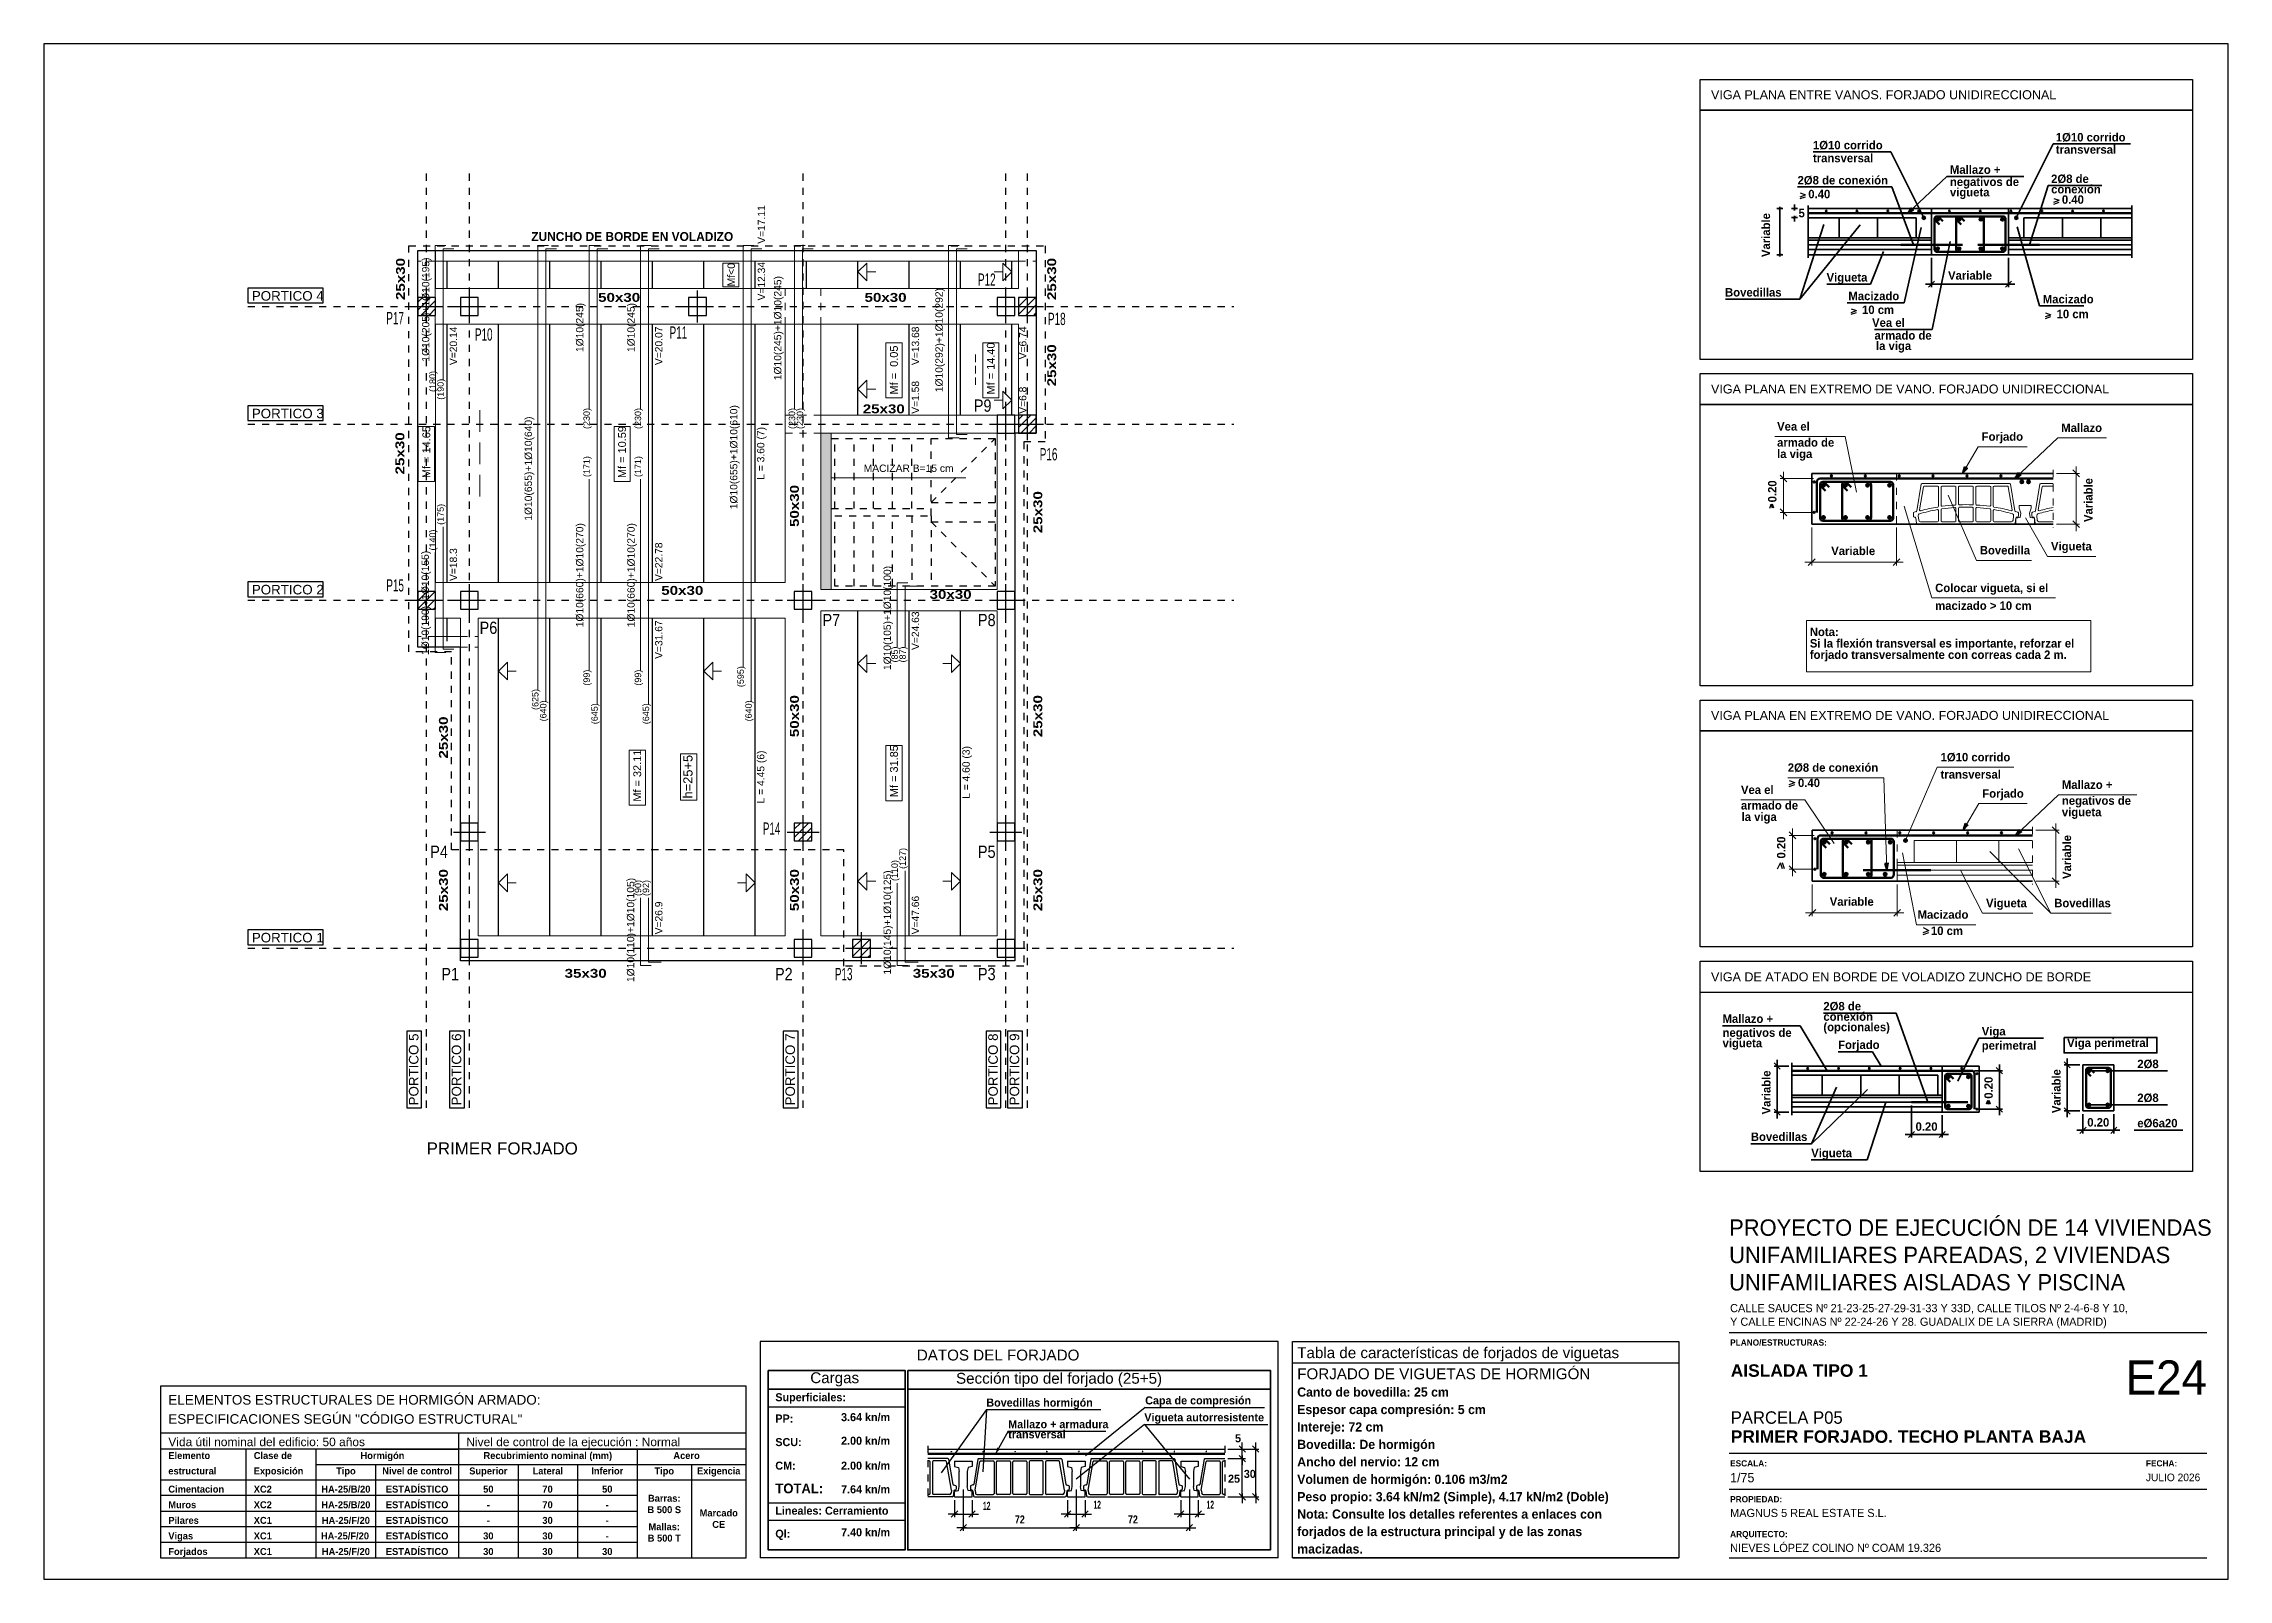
# Model space of a CAD drawing. Extents: x 2455 to 9764, y -806 to 181.
# Drawn here: x 4852.27 to 4882.91, y -500.15 to -478.61 of the extents above; entities that cross this region are included whole.
import ezdxf
from ezdxf.enums import TextEntityAlignment as Align

# ---------------------------------------------------------------- set-up
doc = ezdxf.new("R2010")
doc.units = 0
doc.header["$LTSCALE"] = 0.2
doc.header["$MEASUREMENT"] = 0
for name, pattern in [('CYPE_PUNTO', [0.075, 0, -0.075]), ('DASHDOT', [1, 0.5, -0.25, 0, -0.25]), ('RAYITAS', [0.375, 0.25, -0.125]), ('TRAZO_Y_PUNTO', [1, 0.5, -0.25, 0, -0.25])]:
    doc.linetypes.add(name, pattern=pattern)
doc.layers.get('0').update_dxf_attribs({"linetype": 'CONTINUOUS'})
for name, color, linetype, lineweight in [('0-CYPE1', 2, 'CONTINUOUS', 18), ('0-CYPE2', 4, 'CONTINUOUS', 35), ('0-CYPE3', 5, 'CONTINUOUS', 50), ('0-CYPE4', 6, 'CONTINUOUS', 70), ('0_CYPE4', 6, 'CONTINUOUS', 70), ('UNI_BARRAS', 10, 'CONTINUOUS', 15), ('UNI_MOMENTOS', 3, 'CONTINUOUS', 9), ('UNI_SEP_BARRAS', 9, 'CONTINUOUS', 9), ('UNI_SEP_MOM', 7, 'CONTINUOUS', 9), ('VIG_CARAS', 5, 'CONTINUOUS', 9)]:
    doc.layers.add(name, color=color, linetype=linetype, lineweight=lineweight)
for name, color, linetype in [('01_borde', 4, 'CONTINUOUS'), ('01_cajetín', 7, 'CONTINUOUS'), ('01_texto cartela', 4, 'CONTINUOUS'), ('01_textos', 7, 'CONTINUOUS'), ('01_varios', 5, 'CONTINUOUS'), ('02_ejes', 38, 'RAYITAS'), ('02_trama muros', 2, 'CONTINUOUS'), ('07-TEXTOS', 7, 'CONTINUOUS'), ('ALZ_REF_TEXTO_REF_NOMBRE', 3, 'CONTINUOUS'), ('COTAS', 2, 'CONTINUOUS'), ('CUADRO_LINEAS', 7, 'CONTINUOUS'), ('CYPECABECERA', 2, 'CONTINUOUS'), ('DETALLE', 2, 'CONTINUOUS'), ('FORJADO', 2, 'CONTINUOUS'), ('PA_NERV_UNI', 2, 'CONTINUOUS'), ('PA_NUM_CANTO', 7, 'CONTINUOUS'), ('PILAR_EJES', 1, 'CONTINUOUS'), ('PILAR_HORMIGON', 2, 'CONTINUOUS'), ('PILAR_HORMIGON_APEADO', 4, 'CONTINUOUS'), ('PILAR_RAYA', 4, 'CONTINUOUS'), ('PILAR_REF', 3, 'CONTINUOUS'), ('SOMBRAS2', 2, 'CONTINUOUS'), ('TAB_CAR_FORJS', 7, 'CONTINUOUS'), ('UNI_CORTANTES', 3, 'CONTINUOUS'), ('WL', 7, 'CONTINUOUS')]:
    doc.layers.add(name, color=color, linetype=linetype)
doc.layers.add('01_cartela', color=6, linetype='CONTINUOUS', plot=False)
doc.layers.add('01_MEDICIONES', color=250, linetype='CONTINUOUS', plot=False)
doc.styles.add('BERNARDO', font='GOTHICB.TTF')
doc.styles.add('Century Gothic', font='', dxfattribs={"height": 2})
doc.styles.add('Century Gothic_3', font='', dxfattribs={"height": 4.5})
doc.styles.add('Century Gothic_5', font='', dxfattribs={"height": 2.5})
doc.styles.add('Century Gothic_6', font='', dxfattribs={"height": 11})
doc.styles.add('Estilo1', font='swissel.ttf')
doc.styles.add('NIEVES2', font='sanss___.ttf')
doc.styles.add('NIEVES3', font='swisseb.ttf')
doc.styles.get('Century Gothic').set_extended_font_data('Century Gothic')
doc.styles.get('Century Gothic_3').set_extended_font_data('Century Gothic')
doc.styles.get('Century Gothic_5').set_extended_font_data('Century Gothic')
doc.styles.get('Century Gothic_6').set_extended_font_data('Century Gothic')

msp = doc.modelspace()

# ---------------------------------------------------------------- texts
at = {"color": 7, "linetype": 'Continuous', "style": 'Estilo1'}
for s, p in [('VIGA PLANA ENTRE VANOS. FORJADO UNIDIRECCIONAL', (4875.652, -479.391)), ('VIGA PLANA EN EXTREMO DE VANO. FORJADO UNIDIRECCIONAL', (4875.652, -483.518)), ('VIGA PLANA EN EXTREMO DE VANO. FORJADO UNIDIRECCIONAL', (4875.652, -488.095)), ('VIGA DE ATADO EN BORDE DE VOLADIZO ZUNCHO DE BORDE', (4875.652, -491.762))]:
    msp.add_text(s, height=0.12578, dxfattribs=at).set_placement(p)
at = {"layer": '01_borde', "color": 7, "ltscale": 0.01, "style": 'NIEVES2'}
for s, width, p, p2 in [('P12', 0.588905, (4865.371, -482.007, 0), (4865.619, -482.007, 0)), ('P10', 0.588905, (4858.317, -482.777), (4858.564, -482.777)), ('P11', 0.588905, (4861.046, -482.75), (4861.294, -482.75)), ('P9', 0.856632, (4865.314, -483.774, 0), (4865.561, -483.774, 0)), ('P6', 0.856632, (4858.383, -486.89), (4858.63, -486.89)), ('P7', 0.856632, (4863.191, -486.781, 0), (4863.439, -486.781, 0)), ('P8', 0.856632, (4865.371, -486.781, 0), (4865.619, -486.781, 0)), ('P4', 0.856632, (4857.69, -490.031, 0), (4857.938, -490.031, 0)), ('P5', 0.856632, (4865.371, -490.031, 0), (4865.619, -490.031, 0)), ('P1', 0.856632, (4857.846, -491.746), (4858.094, -491.746)), ('P2', 0.856632, (4862.526, -491.746), (4862.773, -491.746)), ('P3', 0.856632, (4865.371, -491.746, 0), (4865.619, -491.746, 0))]:
    msp.add_text(s, height=0.1722, dxfattribs=dict(at, width=width)).set_placement(p, p2, align=Align.FIT)
at = {"layer": '01_borde', "color": 6, "ltscale": 0.01, "style": 'NIEVES2', "width": 0.588905}
for s, p, p2 in [('P17', (4857.074, -482.548), (4857.321, -482.548)), ('P18', (4866.353, -482.558, 0), (4866.601, -482.558, 0)), ('P16', (4866.238, -484.456, 0), (4866.486, -484.456, 0)), ('P15', (4857.074, -486.295), (4857.321, -486.295)), ('P14', (4862.354, -489.706), (4862.601, -489.706)), ('P13', (4863.364, -491.746), (4863.612, -491.746))]:
    msp.add_text(s, height=0.1722, dxfattribs=at).set_placement(p, p2, align=Align.FIT)
at = {"layer": '01_cajetín', "color": 5, "style": 'Estilo1'}
msp.add_text('DATOS DEL FORJADO', height=0.15221, dxfattribs=at).set_placement((4865.654, -497.079), align=Align.CENTER)
for s, height, p in [('Tabla de características de forjados de viguetas ', 0.15221, (4869.849, -497.046)), ('Cargas', 0.1522, (4863.02, -497.397)), ('Sección tipo del forjado (25+5)', 0.15221, (4865.064, -497.405)), ('FORJADO DE VIGUETAS DE HORMIGÓN', 0.15221, (4869.849, -497.342))]:
    msp.add_text(s, height=height, dxfattribs=at).set_placement(p)
at = {"layer": '01_texto cartela', "color": 5}
for s, insert, char_height, width, attachment_point, style in [('\\PPROYECTO DE EJECUCIÓN DE 14 VIVIENDAS UNIFAMILIARES PAREADAS, 2 VIVIENDAS UNIFAMILIARES AISLADAS Y PISCINA', (4875.906, -494.717), 0.23, 6.82217, 1, 'Century Gothic_3'), ('CALLE SAUCES Nº 21-23-25-27-29-31-33 Y 33D, CALLE TILOS Nº 2-4-6-8 Y 10, \\PY CALLE ENCINAS Nº 22-24-26 Y 28. GUADALIX DE LA SIERRA (MADRID)', (4875.92, -496.287), 0.11455, 9.24681, 1, 'Century Gothic'), ('{\\fCentury Gothic|b1|i0|c0|p34;PLANO/ESTRUCTURAS: }', (4875.92, -496.784), 0.08701, 2.11715, 1, 'Century Gothic'), ('\\pt2.3273;\\PPARCELA P05', (4875.929, -497.969), 0.17455, 7.00908, 7, 'Century Gothic_5'), ('\\pt2.3273;PRIMER FORJADO. TECHO PLANTA BAJA', (4875.929, -498.236), 0.17455, 7.00908, 7, 'NIEVES3'), ('{\\fCentury Gothic|b1|i0|c0|p34;ESCALA: }', (4875.92, -498.478), 0.08701, 2.11715, 1, 'Century Gothic'), ('{\\fCentury Gothic|b1|i0|c0|p34;FECHA: }', (4881.751, -498.478), 0.08701, 2.11715, 1, 'Century Gothic'), ('1/75', (4875.92, -498.657), 0.1309, 2.11715, 1, 'Century Gothic'), ('JULIO 2026', (4881.751, -498.665), 0.1069, 3.50438, 1, 'Century Gothic'), ('{\\fCentury Gothic|b1|i0|c0|p34;PROPIEDAD:}', (4875.92, -498.981), 0.08701, 0.83709, 1, 'Century Gothic'), ('MAGNUS 5 REAL ESTATE S.L.', (4875.92, -499.16), 0.11455, 4.88231, 1, 'Century Gothic'), ('{\\fCentury Gothic|b1|i0|c0|p34;ARQUITECTO:}', (4875.92, -499.47), 0.08701, 0.83709, 1, 'Century Gothic'), ('NIEVES LÓPEZ COLINO Nº COAM 19.326', (4875.92, -499.649), 0.11455, 3.65153, 1, 'Century Gothic')]:
    msp.add_mtext(s, dxfattribs=dict(at, insert=insert, char_height=char_height, width=width, attachment_point=attachment_point, style=style))
at = {"layer": '01_texto cartela', "color": 1}
for s, insert, char_height, width, attachment_point, style in [('AISLADA TIPO 1 ', (4875.929, -497.31), 0.17455, 7.00908, 7, 'NIEVES3'), ('E24', (4882.607, -497.078), 0.4786, 1.04985, 3, 'Century Gothic_6')]:
    msp.add_mtext(s, dxfattribs=dict(at, insert=insert, char_height=char_height, width=width, attachment_point=attachment_point, style=style))
at = {"layer": '01_textos', "color": 5, "style": 'Estilo1'}
msp.add_text('PRIMER FORJADO', height=0.16973, dxfattribs=at).set_placement((4857.639, -494.19, 0))
at = {"layer": '07-TEXTOS', "color": 5, "style": 'BERNARDO'}
for s, height, p in [('1%%c10 corrido', 0.11851, (4877.082, -480.13)), ('transversal', 0.11851, (4880.488, -480.191)), ('1%%c10 corrido', 0.11851, (4880.488, -480.019)), ('transversal', 0.11851, (4877.082, -480.311)), ('Mallazo + ', 0.1185, (4879.003, -480.474)), ('2%%c8 de conexión', 0.11851, (4876.866, -480.622)), ('0.40', 0.1185, (4877.016, -480.816)), ('vigueta', 0.1185, (4879.003, -480.79)), ('negativos de', 0.11851, (4879.003, -480.644)), ('2%%c8 de ', 0.1185, (4880.422, -480.602)), ('conexión', 0.1185, (4880.422, -480.748)), ('0.40', 0.1185, (4880.573, -480.893)), ('Vigueta', 0.1185, (4877.273, -481.984)), ('Bovedillas', 0.1185, (4875.849, -482.194)), ('Macizado', 0.1185, (4877.579, -482.245)), ('Macizado', 0.1185, (4880.305, -482.29)), (' 10 cm ', 0.1185, (4877.726, -482.439)), ('Vea el ', 0.1185, (4877.911, -482.619)), (' 10 cm ', 0.1185, (4880.455, -482.498)), ('armado de', 0.1185, (4877.945, -482.798)), ('la viga ', 0.1185, (4877.966, -482.944)), ('Vea el ', 0.1185, (4876.579, -484.074)), ('Forjado', 0.1185, (4879.448, -484.217)), ('Mallazo', 0.1185, (4880.564, -484.094)), ('armado de', 0.1185, (4876.579, -484.299)), ('la viga ', 0.1185, (4876.579, -484.459)), ('Vigueta', 0.1185, (4880.42, -485.755)), ('Variable', 0.1185, (4877.338, -485.82)), ('Bovedilla', 0.1185, (4879.422, -485.811)), ('Colocar vigueta, si el', 0.11851, (4878.796, -486.339)), ('macizado > 10 cm ', 0.11851, (4878.796, -486.588)), ('Nota:', 0.1185, (4877.038, -486.956)), ('forjado transversalmente con correas cada 2 m. ', 0.11851, (4877.038, -487.276)), ('Si la flexión transversal es importante, reforzar el ', 0.11851, (4877.038, -487.116)), ('1%%c10 corrido', 0.11851, (4878.872, -488.713)), ('2%%c8 de conexión', 0.11851, (4876.729, -488.859)), ('0.40', 0.1185, (4876.872, -489.073)), ('transversal', 0.11851, (4878.872, -488.954)), ('Mallazo + ', 0.1185, (4880.573, -489.099)), ('Vea el ', 0.1185, (4876.072, -489.17)), ('armado de', 0.1185, (4876.072, -489.388)), ('Forjado', 0.1185, (4879.457, -489.222)), ('negativos de', 0.11851, (4880.573, -489.322)), ('la viga ', 0.1185, (4876.081, -489.549)), ('vigueta', 0.1185, (4880.573, -489.483)), ('Variable', 0.1185, (4877.317, -490.738)), ('Macizado', 0.1185, (4878.549, -490.92)), ('Vigueta', 0.1185, (4879.509, -490.759)), ('Bovedillas', 0.1185, (4880.466, -490.759)), (' 10 cm ', 0.1185, (4878.692, -491.148)), ('2%%c8 de ', 0.1185, (4877.228, -492.205)), ('Mallazo + ', 0.1185, (4875.814, -492.381)), ('conexión ', 0.1185, (4877.228, -492.351)), ('(opcionales)', 0.11851, (4877.228, -492.497)), ('vigueta', 0.1185, (4875.814, -492.722)), ('negativos de', 0.11851, (4875.814, -492.576)), ('Forjado', 0.1185, (4877.435, -492.746)), ('Viga ', 0.1185, (4879.449, -492.556)), ('perimetral', 0.1185, (4879.449, -492.756)), ('Viga perimetral', 0.11851, (4880.646, -492.719)), ('2%%c8', 0.1185, (4881.631, -493.015)), ('2%%c8', 0.1185, (4881.631, -493.49)), ('Bovedillas', 0.1185, (4876.211, -494.036)), ('0.20', 0.1185, (4878.521, -493.893)), ('0.20', 0.1185, (4880.929, -493.834)), ('e%%c6a20', 0.1185, (4881.631, -493.845)), ('Vigueta', 0.1185, (4877.057, -494.264)), ('Peso propio: 3.64 kN/m2 (Simple), 4.17 kN/m2 (Doble)', 0.12894, (4869.849, -499.092))]:
    msp.add_text(s, height=height, dxfattribs=at).set_placement(p, align=Align.BOTTOM_LEFT)
for s, p in [('Variable', (4876.516, -481.605)), ('0.20', (4876.606, -485.045)), ('Variable', (4881.038, -485.321)), ('0.20', (4876.731, -490.04)), ('Variable', (4880.738, -490.327)), ('Variable', (4876.522, -493.628)), ('0.20', (4879.639, -493.408)), ('Variable', (4880.59, -493.61))]:
    msp.add_text(s, height=0.1185, rotation=90, dxfattribs=at).set_placement(p, align=Align.BOTTOM_LEFT)
msp.add_text('5', height=0.119, dxfattribs=at).set_placement((4876.924, -480.988), align=Align.MIDDLE_CENTER)
msp.add_text('Variable', height=0.1185, dxfattribs=at).set_placement((4879.285, -481.957), align=Align.BOTTOM_CENTER)
for s, height, p in [('Superficiales: ', 0.11293, (4862.53, -497.651)), ('Canto de bovedilla: 25 cm', 0.12894, (4869.849, -497.586)), ('PP: ', 0.1129, (4862.53, -497.949)), ('3.64 kn/m', 0.1129, (4863.452, -497.93)), ('Bovedillas hormigón', 0.11293, (4865.489, -497.726)), ('Vigueta autorresistente', 0.11293, (4867.705, -497.933)), ('Capa de compresión ', 0.11293, (4867.717, -497.695)), ('Espesor capa compresión: 5 cm', 0.12894, (4869.849, -497.831)), ('SCU: ', 0.1129, (4862.53, -498.28)), ('2.00 kn/m', 0.1129, (4863.452, -498.261)), ('transversal', 0.11293, (4865.796, -498.17)), ('Mallazo + armadura ', 0.11293, (4865.796, -498.029)), ('Intereje: 72 cm', 0.12894, (4869.849, -498.075)), ('Ancho del nervio: 12 cm', 0.12894, (4869.849, -498.564)), ('Bovedilla: De hormigón', 0.12894, (4869.849, -498.32)), ('CM: ', 0.1129, (4862.53, -498.61)), ('2.00 kn/m', 0.1129, (4863.452, -498.61)), ('Volumen de hormigón: 0.106 m3/m2', 0.12894, (4869.849, -498.809)), ('Lineales: Cerramiento', 0.11293, (4862.53, -499.242)), ('Nota: Consulte los detalles referentes a enlaces con', 0.12894, (4869.849, -499.297)), ('Ql: ', 0.1129, (4862.53, -499.565)), ('7.40 kn/m', 0.1129, (4863.452, -499.545)), ('forjados de la estructura principal y de las zonas', 0.12894, (4869.849, -499.542)), ('macizadas.', 0.1289, (4869.849, -499.786))]:
    msp.add_text(s, height=height, dxfattribs=at).set_placement(p)
for s, height, p in [('5', 0.113, (4869.019, -498.227)), ('25', 0.1129, (4868.963, -498.793)), ('30', 0.1129, (4869.184, -498.726))]:
    msp.add_text(s, height=height, dxfattribs=at).set_placement(p, align=Align.CENTER)
at = {"layer": '07-TEXTOS', "color": 1, "style": 'BERNARDO'}
for s, height, p in [('TOTAL:', 0.1369, (4862.53, -498.942)), ('7.64 kn/m', 0.1129, (4863.452, -498.942))]:
    msp.add_text(s, height=height, dxfattribs=at).set_placement(p)
at = {"layer": '07-TEXTOS', "color": 5, "style": 'BERNARDO'}
for s, width, p, p2 in [('12', 0.593579, (4865.442, -499.174), (4865.547, -499.174)), ('12', 0.593579, (4866.992, -499.159), (4867.096, -499.159)), ('12', 0.593933, (4868.578, -499.159), (4868.682, -499.159)), ('72', 0.791556, (4865.889, -499.365), (4866.028, -499.365)), ('72', 0.791556, (4867.475, -499.365), (4867.614, -499.365))]:
    msp.add_text(s, height=0.1129, dxfattribs=dict(at, width=width)).set_placement(p, p2, align=Align.FIT)
at = {"layer": 'ALZ_REF_TEXTO_REF_NOMBRE', "color": 5, "style": 'BERNARDO'}
msp.add_text('ZUNCHO DE BORDE EN VOLADIZO', height=0.125, dxfattribs=at).set_placement((4859.107, -481.417, 0), align=Align.BOTTOM_LEFT)
at = {"layer": 'ALZ_REF_TEXTO_REF_NOMBRE', "color": 5, "style": 'BERNARDO', "width": 1.209631}
for s, p, p2 in [('25x30', (4857.335, -482.208), (4857.335, -481.618)), ('25x30', (4866.468, -482.208), (4866.468, -481.618)), ('25x30', (4866.468, -483.418), (4866.468, -482.828)), ('25x30', (4857.327, -484.653), (4857.327, -484.063)), ('50x30', (4862.86, -485.39), (4862.86, -484.801)), ('25x30', (4866.273, -485.478), (4866.273, -484.888)), ('50x30', (4862.86, -488.338), (4862.86, -487.748)), ('25x30', (4866.273, -488.338), (4866.273, -487.748)), ('25x30', (4857.937, -488.638), (4857.937, -488.048)), ('25x30', (4857.937, -490.778), (4857.937, -490.188)), ('50x30', (4862.86, -490.778), (4862.86, -490.188)), ('25x30', (4866.273, -490.778), (4866.273, -490.188))]:
    msp.add_text(s, height=0.125, rotation=90, dxfattribs=at).set_placement(p, p2, align=Align.FIT)
for s, p, p2 in [('50x30', (4860.044, -482.233), (4860.634, -482.233)), ('50x30', (4863.781, -482.233), (4864.37, -482.233)), ('25x30', (4863.756, -483.796), (4864.345, -483.796)), ('50x30', (4860.93, -486.342), (4861.52, -486.342)), ('30x30', (4864.693, -486.398), (4865.282, -486.398)), ('35x30', (4859.575, -491.712), (4860.164, -491.712)), ('35x30', (4864.457, -491.712), (4865.046, -491.712))]:
    msp.add_text(s, height=0.125, dxfattribs=at).set_placement(p, p2, align=Align.FIT)
at = {"layer": 'PA_NUM_CANTO', "style": 'NIEVES2'}
msp.add_text('h=25+5', height=0.1291, rotation=90, dxfattribs=at).set_placement((4861.368, -489.198))
at = {"layer": 'PILAR_REF', "color": 7, "linetype": 'Continuous', "style": 'NIEVES2'}
for s, p in [('PORTICO 4', (4855.188, -482.216)), ('PORTICO 3', (4855.188, -483.866)), ('PORTICO 2', (4855.188, -486.336)), ('PORTICO 1', (4855.188, -491.216))]:
    msp.add_text(s, height=0.134, dxfattribs=at).set_placement(p)
for s, p in [('PORTICO 5', (4857.525, -493.502)), ('PORTICO 6', (4858.125, -493.502)), ('PORTICO 7', (4862.805, -493.502)), ('PORTICO 8', (4865.65, -493.502)), ('PORTICO 9', (4865.95, -493.502))]:
    msp.add_text(s, height=0.134, rotation=90, dxfattribs=at).set_placement(p)
at = {"layer": 'UNI_CORTANTES', "color": 4, "style": 'NIEVES2'}
for s, height, p in [('V=17.11', 0.1031, (4862.417, -481.419)), ('V=12.34', 0.1031, (4862.417, -482.214)), ('V=20.14', 0.1031, (4858.097, -483.12)), ('V=20.07', 0.1031, (4860.977, -483.12)), ('V=13.68', 0.1031, (4864.577, -483.12)), ('V=6.74', 0.1031, (4866.082, -483.039)), ('(180)', 0.09, (4857.795, -483.496)), ('(190)', 0.09, (4857.907, -483.606)), ('V=1.58', 0.1031, (4864.577, -483.803)), ('V=6.8', 0.1031, (4866.082, -483.803)), ('(230)', 0.09, (4859.955, -484.016)), ('(230)', 0.09, (4860.675, -484.016)), ('(230)', 0.09, (4862.835, -484.016)), ('(230)', 0.09, (4862.947, -484.016)), ('L = 3.60 (7)', 0.1031, (4862.407, -484.728)), ('(171)', 0.09, (4859.955, -484.69)), ('(171)', 0.09, (4860.675, -484.69)), ('(175)', 0.09, (4857.907, -485.36)), ('(140)', 0.09, (4857.795, -485.72)), ('V=18.3', 0.1031, (4858.097, -486.148)), ('V=22.78', 0.1031, (4860.977, -486.148)), ('V=31.67', 0.1031, (4860.977, -487.24)), ('V=24.63', 0.1031, (4864.577, -487.115)), ('(85)', 0.09, (4864.275, -487.29)), ('(87)', 0.09, (4864.387, -487.29)), ('(99)', 0.09, (4859.955, -487.615)), ('(99)', 0.09, (4860.675, -487.615)), ('(595)', 0.09, (4862.115, -487.636)), ('(625)', 0.09, (4859.235, -487.956)), ('(640)', 0.09, (4859.347, -488.116)), ('(645)', 0.09, (4860.067, -488.156)), ('(645)', 0.09, (4860.787, -488.156)), ('(640)', 0.09, (4862.227, -488.116)), ('L = 4.45 (6)', 0.1031, (4862.407, -489.266)), ('L = 4.60 (3)', 0.1031, (4865.287, -489.203)), ('(127)', 0.09, (4864.387, -490.185)), ('(110)', 0.09, (4864.275, -490.355)), ('(90)', 0.09, (4860.675, -490.565)), ('(92)', 0.09, (4860.787, -490.565)), ('V=26.9', 0.1031, (4860.977, -491.103)), ('V=47.66', 0.1031, (4864.577, -491.103))]:
    msp.add_text(s, height=height, rotation=90, dxfattribs=at).set_placement(p, align=Align.BOTTOM_LEFT)
msp.add_text('MACIZAR B=15 cm', height=0.1031, dxfattribs=at).set_placement((4863.769, -484.649, 0), align=Align.BOTTOM_LEFT)
at = {"layer": 'UNI_MOMENTOS', "style": 'NIEVES2'}
for s, p in [('1%%c10(205)+1%%c10(195)', (4857.708, -483.072)), ('1%%c10(245)+1%%c10(245)', (4862.645, -483.332)), ('1%%c10(292)+1%%c10(292)', (4864.908, -483.5)), ('1%%c10(245)', (4859.868, -482.937)), ('1%%c10(245)', (4860.588, -482.937)), ('1%%c10(655)+1%%c10(610)', (4862.028, -485.142)), ('1%%c10(655)+1%%c10(640)', (4859.148, -485.302)), ('1%%c10(660)+1%%c10(270)', (4859.868, -486.797)), ('1%%c10(660)+1%%c10(270)', (4860.588, -486.797)), ('1%%c10(190)+1%%c10(155)', (4857.702, -487.185)), ('1%%c10(105)+1%%c10(100)', (4864.182, -487.397)), ('1%%c10(110)+1%%c10(105)', (4860.582, -491.772)), ('1%%c10(145)+1%%c10(125)', (4864.182, -491.667))]:
    msp.add_text(s, height=0.1031, rotation=90, dxfattribs=at).set_placement(p, align=Align.BOTTOM_LEFT)
at = {"layer": 'VIG_CARAS', "style": 'NIEVES2'}
for s, height, p in [('Mf<0', 0.1044, (4861.963, -482.016)), ('Mf =  0.05', 0.1098, (4864.248, -483.532)), ('Mf = 14.40', 0.1098, (4865.606, -483.532)), ('Mf = 14.65', 0.1098, (4857.69, -484.704)), ('Mf = 10.59', 0.1098, (4860.435, -484.704)), ('Mf = 32.11', 0.1098, (4860.648, -489.242)), ('Mf = 31.85', 0.1098, (4864.248, -489.179))]:
    msp.add_text(s, height=height, rotation=90, dxfattribs=at).set_placement(p)
at = {"layer": 'WL', "color": 5, "linetype": 'Continuous', "style": 'Estilo1'}
for s, height, p in [('ELEMENTOS ESTRUCTURALES DE HORMIGÓN ARMADO:', 0.13503, (4854.017, -497.698)), ('ESPECIFICACIONES SEGÚN "CÓDIGO ESTRUCTURAL"', 0.13503, (4854.017, -497.967)), ('Vida útil nominal del edificio: 50 años  ', 0.12, (4854.017, -498.281)), ('Nivel de control de la ejecución : Normal', 0.12, (4858.196, -498.281))]:
    msp.add_text(s, height=height, dxfattribs=at).set_placement(p)
at = {"layer": 'WL', "color": 7, "linetype": 'Continuous', "style": 'BERNARDO'}
for s, p in [('Elemento', (4854.017, -498.461)), ('Clase de ', (4855.215, -498.461)), ('estructural', (4854.017, -498.677)), ('Exposición', (4855.215, -498.677)), ('Cimentacion', (4854.017, -498.932)), ('Muros', (4854.017, -499.151)), ('XC2', (4855.215, -498.932)), ('XC2', (4855.215, -499.151)), ('Pilares ', (4854.017, -499.37)), ('XC1', (4855.215, -499.37)), ('Vigas', (4854.017, -499.588)), ('Forjados', (4854.017, -499.807)), ('XC1', (4855.215, -499.588)), ('XC1', (4855.215, -499.807))]:
    msp.add_text(s, height=0.0975, dxfattribs=at).set_placement(p)
for s, p in [('Hormigón', (4857.02, -498.461)), ('Recubrimiento nominal (mm)', (4859.339, -498.461)), ('Acero', (4861.285, -498.461)), ('Tipo', (4856.507, -498.677)), ('Nivel de control', (4857.506, -498.677)), ('Superior', (4858.505, -498.677)), ('Lateral', (4859.339, -498.677)), ('Inferior', (4860.173, -498.677)), ('Tipo', (4860.972, -498.677)), ('Exigencia', (4861.736, -498.677)), ('HA-25/B/20', (4856.507, -498.932)), ('HA-25/B/20', (4856.507, -499.151)), ('ESTADÍSTICO', (4857.506, -498.932)), ('ESTADÍSTICO', (4857.506, -499.151)), ('50', (4858.505, -498.932)), ('70', (4859.335, -498.932)), ('70', (4859.335, -499.151)), ('50', (4860.173, -498.932)), ('Barras:', (4860.972, -499.06)), ('HA-25/F/20', (4856.507, -499.37)), ('ESTADÍSTICO', (4857.506, -499.37)), ('-', (4858.505, -499.151)), ('-', (4858.505, -499.37)), ('30', (4859.335, -499.37)), ('-', (4860.173, -499.151)), ('-', (4860.173, -499.37)), ('B 500 S', (4860.972, -499.22)), ('Mallas:', (4860.972, -499.459)), ('Marcado', (4861.736, -499.266)), ('CE', (4861.736, -499.427)), ('HA-25/F/20', (4856.494, -499.588)), ('HA-25/F/20', (4856.507, -499.807)), ('ESTADÍSTICO', (4857.506, -499.588)), ('ESTADÍSTICO', (4857.506, -499.807)), ('30', (4858.505, -499.588)), ('30', (4859.335, -499.588)), ('-', (4860.173, -499.588)), ('B 500 T', (4860.972, -499.619)), ('30', (4858.505, -499.807)), ('30', (4859.335, -499.807)), ('30', (4860.173, -499.807))]:
    msp.add_text(s, height=0.0975, dxfattribs=at).set_placement(p, align=Align.CENTER)

# ---------------------------------------------------------------- blocks, each defined once
blk = doc.blocks.new('Ejes del pilar')
at = {"layer": 'PILAR_EJES'}
for p, q in [((-0.5, 0), (0.5, 0)), ((0, -0.5), (0, 0.5))]:
    blk.add_line(p, q, dxfattribs=at)
blk = doc.blocks.new('1293663343-RAYADO P13')
at = {"layer": 'PILAR_RAYA'}
for p, q in [((-0.00125, -0.00114), (0.00114, 0.00125)), ((-0.00125, 0.00112), (-0.00112, 0.00125)), ((-0.00125, -0.00001), (0.00001, 0.00125)), ((-0.00023, -0.00125), (0.00125, 0.00023)), ((0.0009, -0.00125), (0.00125, -0.0009))]:
    blk.add_line(p, q, dxfattribs=at)
blk = doc.blocks.new('1293663343-RAYADO P14')
at = {"layer": 'PILAR_RAYA'}
for p, q in [((-0.00125, -0.00075), (0.00075, 0.00125)), ((-0.00125, 0.00038), (-0.00038, 0.00125)), ((-0.00062, -0.00125), (0.00125, 0.00062)), ((0.00051, -0.00125), (0.00125, -0.00051))]:
    blk.add_line(p, q, dxfattribs=at)
blk = doc.blocks.new('1293663343-RAYADO P15')
at = {"layer": 'PILAR_RAYA'}
for p, q in [((-0.00125, -0.0012), (0.0012, 0.00125)), ((-0.00125, 0.00107), (-0.00107, 0.00125)), ((-0.00125, -0.00007), (0.00007, 0.00125)), ((-0.00017, -0.00125), (0.00125, 0.00017)), ((0.00096, -0.00125), (0.00125, -0.00096))]:
    blk.add_line(p, q, dxfattribs=at)
blk = doc.blocks.new('1293663343-RAYADO P16')
at = {"layer": 'PILAR_RAYA'}
for p, q in [((-0.00125, -0.00048), (0.00048, 0.00125)), ((-0.00125, 0.00065), (-0.00065, 0.00125)), ((-0.00089, -0.00125), (0.00125, 0.00089)), ((0.00024, -0.00125), (0.00125, -0.00024))]:
    blk.add_line(p, q, dxfattribs=at)
blk = doc.blocks.new('1293663343-RAYADO P17')
at = {"layer": 'PILAR_RAYA'}
for p, q in [((-0.00125, -0.00054), (0.00054, 0.00125)), ((-0.00125, 0.00059), (-0.00059, 0.00125)), ((-0.00083, -0.00125), (0.00125, 0.00083)), ((0.0003, -0.00125), (0.00125, -0.0003))]:
    blk.add_line(p, q, dxfattribs=at)
blk = doc.blocks.new('1293663343-RAYADO P18')
at = {"layer": 'PILAR_RAYA'}
for p, q in [((-0.00125, -0.00114), (0.00114, 0.00125)), ((-0.00125, 0.00112), (-0.00112, 0.00125)), ((-0.00125, -0.00001), (0.00001, 0.00125)), ((-0.00023, -0.00125), (0.00125, 0.00023)), ((0.0009, -0.00125), (0.00125, -0.0009))]:
    blk.add_line(p, q, dxfattribs=at)
blk = doc.blocks.new('Extremo de igualacion')
at = {"layer": 'UNI_SEP_BARRAS'}
for p, q in [((-0.125, 0), (0, 0)), ((0, -0.125), (0.125, 0))]:
    blk.add_line(p, q, dxfattribs=at)
blk.add_lwpolyline([(0, -0.125), (0, 0.125), (0.125, 0)], dxfattribs=at)
blk = doc.blocks.new('BUBBLE1')
at = {"color": 2, "linetype": 'Continuous'}
for p, q in [((-1.17, 0), (0.5, 0)), ((0, 0.85), (0, -0.85))]:
    blk.add_line(p, q, dxfattribs=at)
at = {"color": 5, "linetype": 'Continuous', "const_width": 0.075}
blk.add_lwpolyline([(-0.47, -0.47), (0.47, 0.47)], dxfattribs=at)

# ---------------------------------------------------------------- hatches: boundary and pattern name
at = {"layer": '0-CYPE2', "linetype": 'Continuous'}
h = msp.add_hatch(color=256, dxfattribs=at)
edge = h.paths.add_edge_path(flags=0)
edge.add_arc((4877.268, -480.958), 0.0108, 0, 360, ccw=False)
h = msp.add_hatch(color=256, dxfattribs=at)
edge = h.paths.add_edge_path(flags=0)
edge.add_arc((4877.7, -480.958), 0.0108, 0, 360, ccw=False)
h = msp.add_hatch(color=256, dxfattribs=at)
edge = h.paths.add_edge_path(flags=0)
edge.add_arc((4878.132, -480.958), 0.0108, 0, 360, ccw=False)
msp.add_hatch(color=256, dxfattribs=at).paths.add_polyline_path([(4878.46, -480.916), (4878.412, -480.991), (4878.49, -480.947)], flags=0)
h = msp.add_hatch(color=256, dxfattribs=at)
edge = h.paths.add_edge_path(flags=0)
edge.add_arc((4878.564, -480.958), 0.0108, 0, 360, ccw=False)
h = msp.add_hatch(color=256, dxfattribs=at)
edge = h.paths.add_edge_path(flags=0)
edge.add_arc((4878.996, -480.958), 0.0108, 0, 360, ccw=False)
h = msp.add_hatch(color=256, dxfattribs=at)
edge = h.paths.add_edge_path(flags=0)
edge.add_arc((4879.428, -480.958), 0.0108, 0, 360, ccw=False)
h = msp.add_hatch(color=256, dxfattribs=at)
edge = h.paths.add_edge_path(flags=0)
edge.add_arc((4879.86, -480.958), 0.0108, 0, 360, ccw=False)
h = msp.add_hatch(color=256, dxfattribs=at)
edge = h.paths.add_edge_path(flags=0)
edge.add_arc((4880.292, -480.958), 0.0108, 0, 360, ccw=False)
h = msp.add_hatch(color=256, dxfattribs=at)
edge = h.paths.add_edge_path(flags=0)
edge.add_arc((4880.724, -480.958), 0.0108, 0, 360, ccw=False)
h = msp.add_hatch(color=256, dxfattribs=at)
edge = h.paths.add_edge_path(flags=0)
edge.add_arc((4881.156, -480.958), 0.0108, 0, 360, ccw=False)
h = msp.add_hatch(color=256, dxfattribs=at)
edge = h.paths.add_edge_path(flags=0)
edge.add_arc((4878.637, -481.055), 0.0216, 0, 360, ccw=False)
h = msp.add_hatch(color=256, dxfattribs=at)
edge = h.paths.add_edge_path(flags=0)
edge.add_arc((4878.831, -481.077), 0.0216, 0, 360, ccw=False)
h = msp.add_hatch(color=256, dxfattribs=at)
edge = h.paths.add_edge_path(flags=0)
edge.add_arc((4879.133, -481.077), 0.0216, 0, 360, ccw=False)
h = msp.add_hatch(color=256, dxfattribs=at)
edge = h.paths.add_edge_path(flags=0)
edge.add_arc((4879.436, -481.077), 0.0216, 0, 360, ccw=False)
h = msp.add_hatch(color=256, dxfattribs=at)
edge = h.paths.add_edge_path(flags=0)
edge.add_arc((4879.738, -481.077), 0.0216, 0, 360, ccw=False)
h = msp.add_hatch(color=256, dxfattribs=at)
edge = h.paths.add_edge_path(flags=0)
edge.add_arc((4879.933, -481.055), 0.0216, 0, 360, ccw=False)
h = msp.add_hatch(color=256, dxfattribs=at)
edge = h.paths.add_edge_path(flags=0)
edge.add_arc((4878.831, -481.487), 0.0216, 0, 360, ccw=False)
h = msp.add_hatch(color=256, dxfattribs=at)
edge = h.paths.add_edge_path(flags=0)
edge.add_arc((4879.133, -481.487), 0.0216, 0, 360, ccw=False)
h = msp.add_hatch(color=256, dxfattribs=at)
edge = h.paths.add_edge_path(flags=0)
edge.add_arc((4879.436, -481.487), 0.0216, 0, 360, ccw=False)
h = msp.add_hatch(color=256, dxfattribs=at)
edge = h.paths.add_edge_path(flags=0)
edge.add_arc((4879.738, -481.487), 0.0216, 0, 360, ccw=False)
at = {"layer": '0-CYPE2'}
h = msp.add_hatch(color=256, dxfattribs=at)
edge = h.paths.add_edge_path()
edge.add_arc((4877.341, -484.674), 0.0119, 0, 360)
h = msp.add_hatch(color=256, dxfattribs=at)
edge = h.paths.add_edge_path()
edge.add_arc((4877.816, -484.674), 0.0119, 0, 360)
h = msp.add_hatch(color=256, dxfattribs=at)
edge = h.paths.add_edge_path()
edge.add_arc((4878.291, -484.674), 0.0119, 0, 360)
h = msp.add_hatch(color=256, dxfattribs=at)
edge = h.paths.add_edge_path()
edge.add_arc((4878.766, -484.674), 0.0119, 0, 360)
for points in [[(4879.206, -484.545), (4879.178, -484.639), (4879.247, -484.569)], [(4879.966, -484.628), (4879.914, -484.71), (4879.999, -484.662)], [(4879.215, -489.55), (4879.187, -489.643), (4879.256, -489.574)], [(4879.975, -489.632), (4879.923, -489.715), (4880.008, -489.667)], [(4878.091, -490.108), (4878.118, -490.202), (4878.138, -490.106)]]:
    msp.add_hatch(color=256, dxfattribs=at).paths.add_polyline_path(points)
h = msp.add_hatch(color=256, dxfattribs=at)
edge = h.paths.add_edge_path()
edge.add_arc((4879.242, -484.674), 0.0119, 0, 360)
h = msp.add_hatch(color=256, dxfattribs=at)
edge = h.paths.add_edge_path()
edge.add_arc((4879.717, -484.674), 0.0119, 0, 360)
h = msp.add_hatch(color=256, dxfattribs=at)
edge = h.paths.add_edge_path()
edge.add_arc((4877.1, -484.758), 0.0119, 0, 360)
h = msp.add_hatch(color=256, dxfattribs=at)
edge = h.paths.add_edge_path()
edge.add_arc((4877.231, -484.805), 0.0238, 0, 360)
h = msp.add_hatch(color=256, dxfattribs=at)
edge = h.paths.add_edge_path()
edge.add_arc((4877.54, -484.805), 0.0238, 0, 360)
h = msp.add_hatch(color=256, dxfattribs=at)
edge = h.paths.add_edge_path()
edge.add_arc((4877.848, -484.805), 0.0238, 0, 360)
h = msp.add_hatch(color=256, dxfattribs=at)
edge = h.paths.add_edge_path()
edge.add_arc((4878.157, -484.805), 0.0238, 0, 360)
h = msp.add_hatch(color=256, dxfattribs=at)
edge = h.paths.add_edge_path()
edge.add_arc((4880.011, -484.757), 0.0238, 0, 360)
h = msp.add_hatch(color=256, dxfattribs=at)
edge = h.paths.add_edge_path()
edge.add_arc((4880.106, -484.757), 0.0238, 0, 360)
h = msp.add_hatch(color=256, dxfattribs=at)
edge = h.paths.add_edge_path()
edge.add_arc((4877.1, -485.185), 0.0119, 0, 360)
h = msp.add_hatch(color=256, dxfattribs=at)
edge = h.paths.add_edge_path()
edge.add_arc((4877.231, -485.256), 0.0238, 0, 360)
h = msp.add_hatch(color=256, dxfattribs=at)
edge = h.paths.add_edge_path()
edge.add_arc((4877.54, -485.256), 0.0238, 0, 360)
h = msp.add_hatch(color=256, dxfattribs=at)
edge = h.paths.add_edge_path()
edge.add_arc((4877.848, -485.256), 0.0238, 0, 360)
h = msp.add_hatch(color=256, dxfattribs=at)
edge = h.paths.add_edge_path()
edge.add_arc((4878.157, -485.256), 0.0238, 0, 360)
h = msp.add_hatch(color=256, dxfattribs=at)
edge = h.paths.add_edge_path()
edge.add_arc((4877.109, -489.762), 0.0119, 0, 360)
h = msp.add_hatch(color=256, dxfattribs=at)
edge = h.paths.add_edge_path()
edge.add_arc((4877.24, -489.81), 0.0238, 0, 360)
h = msp.add_hatch(color=256, dxfattribs=at)
edge = h.paths.add_edge_path()
edge.add_arc((4877.35, -489.679), 0.0119, 0, 360)
h = msp.add_hatch(color=256, dxfattribs=at)
edge = h.paths.add_edge_path()
edge.add_arc((4877.548, -489.81), 0.0238, 0, 360)
h = msp.add_hatch(color=256, dxfattribs=at)
edge = h.paths.add_edge_path()
edge.add_arc((4877.825, -489.679), 0.0119, 0, 360)
h = msp.add_hatch(color=256, dxfattribs=at)
edge = h.paths.add_edge_path()
edge.add_arc((4877.857, -489.81), 0.0238, 0, 360)
h = msp.add_hatch(color=256, dxfattribs=at)
edge = h.paths.add_edge_path()
edge.add_arc((4878.166, -489.81), 0.0238, 0, 360)
h = msp.add_hatch(color=256, dxfattribs=at)
edge = h.paths.add_edge_path()
edge.add_arc((4878.3, -489.679), 0.0119, 0, 360)
h = msp.add_hatch(color=256, dxfattribs=at)
edge = h.paths.add_edge_path()
edge.add_arc((4878.38, -489.786), 0.0238, 0, 360)
h = msp.add_hatch(color=256, dxfattribs=at)
edge = h.paths.add_edge_path()
edge.add_arc((4878.775, -489.679), 0.0119, 0, 360)
h = msp.add_hatch(color=256, dxfattribs=at)
edge = h.paths.add_edge_path()
edge.add_arc((4879.251, -489.679), 0.0119, 0, 360)
h = msp.add_hatch(color=256, dxfattribs=at)
edge = h.paths.add_edge_path()
edge.add_arc((4879.726, -489.679), 0.0119, 0, 360)
h = msp.add_hatch(color=256, dxfattribs=at)
edge = h.paths.add_edge_path()
edge.add_arc((4877.109, -490.19), 0.0119, 0, 360)
h = msp.add_hatch(color=256, dxfattribs=at)
edge = h.paths.add_edge_path()
edge.add_arc((4877.24, -490.261), 0.0238, 0, 360)
h = msp.add_hatch(color=256, dxfattribs=at)
edge = h.paths.add_edge_path()
edge.add_arc((4877.548, -490.261), 0.0238, 0, 360)
h = msp.add_hatch(color=256, dxfattribs=at)
edge = h.paths.add_edge_path()
edge.add_arc((4877.857, -490.261), 0.0238, 0, 360)
h = msp.add_hatch(color=256, dxfattribs=at)
edge = h.paths.add_edge_path()
edge.add_arc((4878.095, -490.261), 0.0238, 0, 360)
h = msp.add_hatch(color=256, dxfattribs=at)
edge = h.paths.add_edge_path()
edge.add_arc((4877.009, -492.982), 0.0108, 0, 360)
h = msp.add_hatch(color=256, dxfattribs=at)
edge = h.paths.add_edge_path()
edge.add_arc((4877.441, -492.982), 0.0108, 0, 360)
h = msp.add_hatch(color=256, dxfattribs=at)
edge = h.paths.add_edge_path()
edge.add_arc((4877.873, -492.982), 0.0108, 0, 360)
h = msp.add_hatch(color=256, dxfattribs=at)
edge = h.paths.add_edge_path()
edge.add_arc((4878.305, -492.982), 0.0108, 0, 360)
h = msp.add_hatch(color=256, dxfattribs=at)
edge = h.paths.add_edge_path()
edge.add_arc((4878.737, -492.982), 0.0108, 0, 360)
h = msp.add_hatch(color=256, dxfattribs=at)
edge = h.paths.add_edge_path()
edge.add_arc((4878.981, -493.101), 0.0216, 0, 360)
h = msp.add_hatch(color=256, dxfattribs=at)
edge = h.paths.add_edge_path()
edge.add_arc((4879.169, -492.982), 0.0108, 0, 360)
h = msp.add_hatch(color=256, dxfattribs=at)
edge = h.paths.add_edge_path()
edge.add_arc((4879.262, -493.101), 0.0216, 0, 360)
h = msp.add_hatch(color=256, dxfattribs=at)
edge = h.paths.add_edge_path()
edge.add_arc((4879.381, -493.058), 0.0108, 0, 360)
h = msp.add_hatch(color=256, dxfattribs=at)
edge = h.paths.add_edge_path()
edge.add_arc((4880.955, -493.018), 0.0216, 0, 360)
h = msp.add_hatch(color=256, dxfattribs=at)
edge = h.paths.add_edge_path()
edge.add_arc((4881.215, -493.018), 0.0216, 0, 360)
h = msp.add_hatch(color=256, dxfattribs=at)
edge = h.paths.add_edge_path()
edge.add_arc((4878.981, -493.511), 0.0216, 0, 360)
h = msp.add_hatch(color=256, dxfattribs=at)
edge = h.paths.add_edge_path()
edge.add_arc((4879.262, -493.511), 0.0216, 0, 360)
h = msp.add_hatch(color=256, dxfattribs=at)
edge = h.paths.add_edge_path()
edge.add_arc((4879.381, -493.555), 0.0108, 0, 360)
h = msp.add_hatch(color=256, dxfattribs=at)
edge = h.paths.add_edge_path()
edge.add_arc((4880.955, -493.493), 0.0216, 0, 360)
h = msp.add_hatch(color=256, dxfattribs=at)
edge = h.paths.add_edge_path()
edge.add_arc((4881.215, -493.493), 0.0216, 0, 360)
at = {"layer": 'SOMBRAS2', "transparency": 33554534}
h = msp.add_hatch(color=254, dxfattribs=at)
h.dxf.hatch_style = 1
h.paths.add_polyline_path([(4863.314, -484.073), (4863.169, -484.073), (4863.169, -486.268), (4863.314, -486.268)])

# ---------------------------------------------------------------- linework, layer by layer
at = {"color": 7, "linetype": 'Continuous'}
for points in [[(4875.498, -479.113), (4882.407, -479.113), (4882.407, -479.544), (4875.498, -479.544)], [(4875.498, -483.24), (4882.407, -483.24), (4882.407, -483.671), (4875.498, -483.671)], [(4875.498, -487.817), (4882.407, -487.817), (4882.407, -488.248), (4875.498, -488.248)]]:
    msp.add_lwpolyline(points, close=True, dxfattribs=at)
at = {"layer": '0-CYPE1'}
for p, q in [((4876.549, -484.122), (4877.535, -484.122)), ((4877.535, -484.122), (4877.692, -484.901)), ((4879.401, -484.265), (4879.178, -484.639)), ((4879.401, -484.265), (4880.086, -484.265)), ((4880.517, -484.142), (4879.914, -484.71)), ((4880.517, -484.142), (4881.198, -484.142)), ((4876.717, -484.758), (4876.622, -484.662)), ((4876.669, -484.758), (4876.669, -484.615)), ((4880.498, -484.639), (4880.822, -484.639)), ((4880.822, -484.686), (4880.727, -484.591)), ((4880.775, -484.686), (4880.775, -484.544)), ((4880.775, -485.352), (4880.775, -484.639)), ((4877.088, -484.71), (4876.622, -484.71)), ((4876.669, -485.185), (4876.669, -484.71)), ((4878.601, -484.791), (4878.539, -485.166)), ((4878.577, -485.148), (4878.632, -484.827)), ((4879.84, -484.781), (4878.613, -484.781)), ((4878.643, -484.817), (4878.83, -484.817)), ((4878.842, -484.829), (4878.842, -485.098)), ((4878.878, -485.087), (4878.878, -484.829)), ((4878.89, -484.817), (4879.075, -484.817)), ((4878.978, -484.943), (4879.375, -485.858)), ((4879.086, -484.829), (4879.086, -485.071)), ((4879.122, -484.829), (4879.122, -485.067)), ((4879.319, -484.817), (4879.134, -484.817)), ((4879.331, -485.067), (4879.331, -484.829)), ((4879.366, -484.829), (4879.366, -485.071)), ((4879.563, -484.817), (4879.378, -484.817)), ((4879.575, -485.087), (4879.575, -484.829)), ((4879.611, -484.829), (4879.611, -485.098)), ((4879.81, -484.817), (4879.623, -484.817)), ((4879.875, -485.148), (4879.821, -484.827)), ((4879.852, -484.791), (4879.914, -485.166)), ((4880.264, -484.791), (4880.202, -485.166)), ((4880.241, -485.148), (4880.295, -484.827)), ((4880.45, -484.781), (4880.276, -484.781)), ((4880.307, -484.817), (4880.45, -484.817)), ((4876.717, -485.233), (4876.622, -485.138)), ((4877.088, -485.185), (4876.622, -485.185)), ((4876.669, -485.138), (4876.669, -485.28)), ((4878.749, -486.386), (4878.361, -485.099)), ((4878.49, -485.194), (4878.49, -485.24)), ((4878.53, -485.175), (4878.499, -485.183)), ((4878.516, -485.254), (4878.499, -485.251)), ((4878.525, -485.265), (4878.535, -485.339)), ((4878.557, -485.232), (4878.565, -485.295)), ((4878.842, -485.304), (4878.842, -485.159)), ((4878.878, -485.304), (4878.878, -485.148)), ((4879.086, -485.13), (4879.086, -485.304)), ((4879.122, -485.127), (4879.122, -485.304)), ((4879.331, -485.304), (4879.331, -485.127)), ((4879.366, -485.13), (4879.366, -485.304)), ((4879.575, -485.304), (4879.575, -485.148)), ((4879.611, -485.304), (4879.611, -485.159)), ((4879.896, -485.232), (4879.888, -485.295)), ((4879.928, -485.265), (4879.918, -485.339)), ((4879.923, -485.175), (4879.954, -485.183)), ((4879.927, -485.268), (4879.987, -485.256)), ((4879.927, -485.352), (4879.927, -485.268)), ((4879.937, -485.254), (4879.953, -485.251)), ((4879.963, -485.194), (4879.963, -485.24)), ((4880.141, -485.09), (4879.975, -485.09)), ((4879.975, -485.126), (4879.975, -485.09)), ((4879.997, -485.197), (4879.975, -485.126)), ((4879.987, -485.256), (4879.997, -485.197)), ((4880.373, -485.802), (4880.063, -485.263)), ((4880.119, -485.197), (4880.141, -485.126)), ((4880.129, -485.256), (4880.119, -485.197)), ((4880.189, -485.268), (4880.129, -485.256)), ((4880.141, -485.126), (4880.141, -485.09)), ((4880.153, -485.194), (4880.153, -485.24)), ((4880.193, -485.175), (4880.162, -485.183)), ((4880.179, -485.254), (4880.163, -485.251)), ((4880.188, -485.265), (4880.198, -485.339)), ((4880.189, -485.352), (4880.189, -485.268)), ((4880.22, -485.232), (4880.228, -485.295)), ((4880.822, -485.399), (4880.727, -485.304)), ((4880.775, -485.304), (4880.775, -485.447)), ((4877.064, -485.399), (4877.064, -485.931)), ((4878.252, -485.399), (4878.252, -485.931)), ((4878.589, -485.316), (4878.83, -485.316)), ((4879.075, -485.316), (4878.89, -485.316)), ((4879.134, -485.316), (4879.319, -485.316)), ((4879.378, -485.316), (4879.563, -485.316)), ((4879.864, -485.316), (4879.623, -485.316)), ((4880.252, -485.316), (4880.45, -485.316)), ((4880.498, -485.352), (4880.822, -485.352)), ((4877.112, -485.884), (4876.969, -485.884)), ((4877.017, -485.931), (4877.112, -485.836)), ((4877.064, -485.884), (4878.252, -485.884)), ((4878.205, -485.931), (4878.3, -485.836)), ((4878.205, -485.884), (4878.347, -485.884)), ((4879.375, -485.858), (4880.145, -485.858)), ((4880.373, -485.802), (4881.048, -485.802)), ((4878.749, -486.386), (4880.482, -486.386)), ((4876.729, -488.907), (4878.074, -488.907)), ((4878.118, -490.202), (4878.074, -488.907)), ((4878.38, -489.786), (4878.825, -488.76)), ((4878.825, -488.76), (4879.901, -488.76)), ((4876.072, -489.217), (4876.967, -489.217)), ((4876.967, -489.217), (4877.379, -489.83)), ((4879.41, -489.269), (4879.187, -489.643)), ((4879.41, -489.269), (4880.086, -489.269)), ((4880.525, -489.146), (4879.923, -489.715)), ((4880.525, -489.146), (4881.625, -489.146)), ((4880.487, -489.691), (4880.487, -489.548)), ((4876.842, -489.762), (4876.747, -489.667)), ((4877.097, -489.715), (4876.747, -489.715)), ((4876.795, -489.762), (4876.795, -489.62)), ((4876.795, -490.19), (4876.795, -489.715)), ((4878.499, -489.786), (4880.162, -489.786)), ((4878.499, -490.095), (4878.499, -489.786)), ((4879.093, -490.095), (4879.093, -489.786)), ((4879.687, -490.095), (4879.687, -489.786)), ((4880.209, -489.643), (4880.534, -489.643)), ((4880.534, -489.691), (4880.439, -489.596)), ((4880.487, -490.356), (4880.487, -489.643)), ((4876.842, -490.237), (4876.747, -490.142)), ((4877.097, -490.19), (4876.747, -490.19)), ((4876.795, -490.142), (4876.795, -490.285)), ((4878.261, -490.095), (4880.162, -490.095)), ((4878.261, -490.356), (4878.261, -490.095)), ((4878.261, -490.131), (4880.162, -490.131)), ((4878.261, -490.202), (4880.162, -490.202)), ((4878.339, -489.958), (4878.532, -490.968)), ((4879.461, -490.807), (4879.152, -490.202)), ((4879.563, -489.942), (4880.419, -490.807)), ((4880.419, -490.807), (4879.964, -489.902)), ((4877.073, -490.404), (4877.073, -490.849)), ((4878.261, -490.273), (4880.162, -490.273)), ((4878.261, -490.404), (4878.261, -490.849)), ((4880.209, -490.356), (4880.534, -490.356)), ((4880.534, -490.404), (4880.439, -490.309)), ((4880.487, -490.309), (4880.487, -490.451)), ((4877.121, -490.801), (4876.978, -490.801)), ((4877.026, -490.849), (4877.121, -490.754)), ((4877.073, -490.801), (4878.261, -490.801)), ((4878.214, -490.849), (4878.309, -490.754)), ((4878.214, -490.801), (4878.356, -490.801)), ((4879.461, -490.807), (4880.164, -490.807)), ((4880.419, -490.807), (4881.264, -490.807)), ((4878.532, -490.968), (4879.365, -490.968))]:
    msp.add_line(p, q, dxfattribs=at)
at = {"layer": '0-CYPE1', "linetype": 'DASHDOT'}
for p, q in [((4878.252, -484.639), (4878.252, -485.352)), ((4880.45, -484.591), (4880.45, -485.399)), ((4878.261, -489.643), (4878.261, -490.095)), ((4880.162, -489.596), (4880.162, -490.404))]:
    msp.add_line(p, q, dxfattribs=at)
at = {"layer": '0-CYPE1'}
msp.add_lwpolyline([(4876.991, -486.704), (4876.991, -487.423), (4880.98, -487.423), (4880.98, -486.704), (4876.991, -486.704)], close=True, dxfattribs=at)
for centre, radius, start, end in [((4878.613, -484.793), 0.0119, 90, 171.0694), ((4878.643, -484.829), 0.0119, 90, 171.0694), ((4878.83, -484.829), 0.0119, 0, 90), ((4878.89, -484.829), 0.0119, 90, 180), ((4879.075, -484.829), 0.0119, 0, 90), ((4879.134, -484.829), 0.0119, 90, 180), ((4879.319, -484.829), 0.0119, 0, 90), ((4879.378, -484.829), 0.0119, 90, 180), ((4879.563, -484.829), 0.0119, 0, 90), ((4879.623, -484.829), 0.0119, 90, 180), ((4879.81, -484.829), 0.0119, 8.9306, 90), ((4879.84, -484.793), 0.0119, 8.9306, 90), ((4880.276, -484.793), 0.0119, 90, 171.0694), ((4880.307, -484.829), 0.0119, 90, 171.0694), ((4878.502, -485.194), 0.0119, 104.0362, 180), ((4878.502, -485.24), 0.0119, 180, 258.69), ((4878.513, -485.266), 0.0119, 7.3988, 78.6901), ((4878.527, -485.164), 0.0119, 284.0363, 351.0694), ((4878.58, -485.229), 0.0238, 106.3795, 187.3989), ((4878.589, -485.292), 0.0238, 187.3989, 270), ((4879.22, -487.404), 2.291, 99.8528, 106.3795), ((4878.589, -485.15), 0.0119, 171.0694, 288.4853), ((4879.229, -487.543), 2.465, 99.2542, 104.9506), ((4878.83, -485.159), 0.0119, 0, 101.9036), ((4878.83, -485.304), 0.0119, 270, 360), ((4878.83, -485.098), 0.0119, 281.4653, 360), ((4878.89, -485.087), 0.0119, 180, 279.3491), ((4878.89, -485.148), 0.0119, 99.7049, 180), ((4878.89, -485.304), 0.0119, 180, 270), ((4879.246, -487.956), 2.843, 93.4789, 97.2454), ((4879.246, -488.008), 2.931, 93.3392, 96.9521), ((4879.075, -485.13), 0.0119, 0, 94.6644), ((4879.075, -485.071), 0.0119, 274.4947, 360), ((4879.075, -485.304), 0.0119, 270, 360), ((4879.134, -485.067), 0.0119, 180, 272.4095), ((4879.134, -485.127), 0.0119, 92.5004, 180), ((4879.134, -485.304), 0.0119, 180, 270), ((4879.226, -487.976), 2.863, 88.1381, 91.8619), ((4879.226, -488.027), 2.95, 88.2126, 91.7874), ((4879.319, -485.067), 0.0119, 267.5905, 360), ((4879.319, -485.127), 0.0119, 0, 87.4996), ((4879.319, -485.304), 0.0119, 270, 360), ((4879.378, -485.071), 0.0119, 180, 265.5053), ((4879.378, -485.13), 0.0119, 85.3355, 180), ((4879.378, -485.304), 0.0119, 180, 270), ((4879.207, -488.008), 2.931, 83.0479, 86.6608), ((4879.207, -487.956), 2.843, 82.7546, 86.5211), ((4879.563, -485.087), 0.0119, 260.6509, 360), ((4879.563, -485.304), 0.0119, 270, 360), ((4879.563, -485.148), 0.0119, 0, 80.2952), ((4879.623, -485.098), 0.0119, 180, 258.5347), ((4879.623, -485.159), 0.0119, 78.0963, 180), ((4879.623, -485.304), 0.0119, 180, 270), ((4879.224, -487.543), 2.465, 75.0494, 80.7459), ((4879.233, -487.404), 2.291, 73.6206, 80.1472), ((4879.864, -485.15), 0.0119, 251.5147, 8.9306), ((4879.864, -485.292), 0.0238, 270, 352.6011), ((4879.873, -485.229), 0.0238, 352.6011, 73.6205), ((4879.926, -485.164), 0.0119, 188.9306, 255.9637), ((4879.94, -485.266), 0.0119, 101.3099, 172.6012), ((4879.951, -485.24), 0.0119, 281.31, 360), ((4879.951, -485.194), 0.0119, 0, 75.9638), ((4880.165, -485.194), 0.0119, 104.0362, 180), ((4880.165, -485.24), 0.0119, 180, 258.69), ((4880.176, -485.266), 0.0119, 7.3988, 78.6901), ((4880.19, -485.164), 0.0119, 284.0363, 351.0694), ((4880.244, -485.229), 0.0238, 106.3795, 187.3989), ((4880.252, -485.292), 0.0238, 187.3989, 270), ((4880.883, -487.404), 2.291, 100.8925, 106.3795), ((4880.252, -485.15), 0.0119, 171.0694, 288.4853), ((4880.892, -487.543), 2.465, 100.3321, 104.9506), ((4878.548, -485.338), 0.0138, 187.3989, 270), ((4879.904, -485.338), 0.0138, 270, 352.6011), ((4880.212, -485.338), 0.0138, 187.3989, 270)]:
    msp.add_arc(centre, radius, start, end, dxfattribs=at)
at = {"layer": '0-CYPE2'}
for p, q in [((4879.933, -481.055), (4880.45, -480.019)), ((4880.45, -480.019), (4881.533, -480.019)), ((4877.085, -480.13), (4878.175, -480.13)), ((4878.637, -481.055), (4878.175, -480.13)), ((4876.866, -480.622), (4878.19, -480.622)), ((4878.493, -481.434), (4878.19, -480.622)), ((4878.96, -480.474), (4878.412, -480.991)), ((4878.96, -480.474), (4880.041, -480.474)), ((4880.12, -481.434), (4880.379, -480.602)), ((4880.379, -480.602), (4881.132, -480.602)), ((4876.618, -481.524), (4876.618, -480.976)), ((4877.017, -480.883), (4877.017, -481.617)), ((4881.552, -480.926), (4877.017, -480.926)), ((4878.745, -480.926), (4878.745, -481.336)), ((4879.825, -480.926), (4879.825, -481.336)), ((4881.552, -480.883), (4881.552, -481.617)), ((4877.233, -481.149), (4876.896, -482.194)), ((4876.896, -482.194), (4877.742, -481.154)), ((4878.529, -481.055), (4877.017, -481.055)), ((4877.449, -481.336), (4877.449, -481.055)), ((4877.989, -481.336), (4877.989, -481.055)), ((4878.362, -482.245), (4878.598, -481.189)), ((4878.529, -481.336), (4878.529, -481.055)), ((4879.945, -481.179), (4880.261, -482.29)), ((4880.041, -481.055), (4881.552, -481.055)), ((4880.041, -481.336), (4880.041, -481.055)), ((4880.581, -481.336), (4880.581, -481.055)), ((4881.121, -481.336), (4881.121, -481.055)), ((4878.745, -481.336), (4877.017, -481.336)), ((4878.745, -481.369), (4877.017, -481.369)), ((4878.745, -481.434), (4877.017, -481.434)), ((4878.745, -481.498), (4877.017, -481.498)), ((4881.552, -481.574), (4877.017, -481.574)), ((4877.887, -481.984), (4878.069, -481.526)), ((4878.745, -481.574), (4878.745, -481.336)), ((4878.745, -481.617), (4878.745, -482.029)), ((4878.752, -482.619), (4879.007, -481.386)), ((4879.825, -481.336), (4881.552, -481.336)), ((4879.825, -481.574), (4879.825, -481.336)), ((4879.825, -481.369), (4881.552, -481.369)), ((4879.825, -481.434), (4881.552, -481.434)), ((4879.825, -481.498), (4881.552, -481.498)), ((4879.825, -481.617), (4879.825, -482.029)), ((4875.856, -482.194), (4876.896, -482.194)), ((4877.277, -481.984), (4877.887, -481.984)), ((4878.788, -481.986), (4878.658, -481.986)), ((4878.701, -482.029), (4878.788, -481.943)), ((4878.745, -481.986), (4879.825, -481.986)), ((4879.781, -482.029), (4879.868, -481.943)), ((4879.781, -481.986), (4879.911, -481.986)), ((4877.56, -482.245), (4878.362, -482.245)), ((4880.261, -482.29), (4880.883, -482.29)), ((4877.945, -482.619), (4878.752, -482.619)), ((4880.45, -484.639), (4877.064, -484.639)), ((4877.064, -484.639), (4877.064, -485.352)), ((4880.45, -485.352), (4877.064, -485.352)), ((4880.162, -489.643), (4877.073, -489.643)), ((4877.073, -489.643), (4877.073, -490.356)), ((4880.162, -490.356), (4877.073, -490.356)), ((4877.228, -492.208), (4878.25, -492.208)), ((4878.25, -492.208), (4878.692, -493.457)), ((4875.814, -492.384), (4876.903, -492.384)), ((4876.903, -492.384), (4877.279, -493.015)), ((4879.406, -492.559), (4879.116, -493.16)), ((4879.406, -492.559), (4880.316, -492.559)), ((4876.623, -492.993), (4876.537, -492.907)), ((4876.744, -492.95), (4876.537, -492.95)), ((4876.58, -492.993), (4876.58, -492.863)), ((4876.58, -493.598), (4876.58, -492.95)), ((4876.787, -492.907), (4876.787, -493.641)), ((4879.413, -492.95), (4876.787, -492.95)), ((4877.435, -492.75), (4877.919, -492.75)), ((4877.919, -492.75), (4878.038, -492.95)), ((4878.895, -492.95), (4878.895, -493.36)), ((4879.413, -492.95), (4879.413, -493.598)), ((4879.696, -493.058), (4879.696, -492.928)), ((4880.69, -492.975), (4880.604, -492.889)), ((4880.826, -492.932), (4880.604, -492.932)), ((4880.647, -492.975), (4880.647, -492.845)), ((4880.647, -493.58), (4880.647, -492.932)), ((4880.869, -492.932), (4881.301, -492.932)), ((4880.869, -492.932), (4880.869, -493.58)), ((4881.301, -492.932), (4881.301, -493.58)), ((4878.833, -493.079), (4876.787, -493.079)), ((4877.062, -494.039), (4877.412, -493.248)), ((4877.213, -493.36), (4877.213, -493.079)), ((4877.753, -493.36), (4877.753, -493.079)), ((4878.293, -493.36), (4878.293, -493.079)), ((4878.833, -493.36), (4878.833, -493.079)), ((4879.348, -493.015), (4879.74, -493.015)), ((4879.74, -493.058), (4879.653, -492.971)), ((4879.696, -493.015), (4879.696, -493.555)), ((4882.002, -493.018), (4880.955, -493.018)), ((4881.588, -493.018), (4882.052, -493.018)), ((4876.623, -493.641), (4876.537, -493.555)), ((4876.58, -493.555), (4876.58, -493.684)), ((4878.895, -493.36), (4876.787, -493.36)), ((4878.895, -493.393), (4876.787, -493.393)), ((4878.895, -493.457), (4876.787, -493.457)), ((4878.895, -493.522), (4876.787, -493.522)), ((4877.845, -493.278), (4877.062, -494.039)), ((4877.84, -494.267), (4878.102, -493.457)), ((4878.463, -493.501), (4878.463, -493.954)), ((4878.895, -493.598), (4878.895, -493.36)), ((4879.392, -493.555), (4879.74, -493.555)), ((4879.515, -493.483), (4879.533, -493.433)), ((4879.55, -493.483), (4879.533, -493.433)), ((4879.567, -493.483), (4879.55, -493.433)), ((4879.74, -493.598), (4879.653, -493.511)), ((4879.696, -493.511), (4879.696, -493.641)), ((4880.69, -493.623), (4880.604, -493.537)), ((4880.647, -493.537), (4880.647, -493.666)), ((4882.002, -493.493), (4880.955, -493.493)), ((4881.588, -493.493), (4882.052, -493.493)), ((4876.744, -493.598), (4876.537, -493.598)), ((4879.413, -493.598), (4876.787, -493.598)), ((4878.42, -493.954), (4878.506, -493.867)), ((4878.852, -493.954), (4878.938, -493.867)), ((4878.895, -493.641), (4878.895, -493.954)), ((4880.826, -493.58), (4880.604, -493.58)), ((4880.912, -493.851), (4880.783, -493.851)), ((4880.826, -493.894), (4880.912, -493.808)), ((4880.869, -493.58), (4881.301, -493.58)), ((4880.869, -493.623), (4880.869, -493.894)), ((4880.869, -493.851), (4881.301, -493.851)), ((4881.258, -493.894), (4881.344, -493.808)), ((4881.258, -493.851), (4881.387, -493.851)), ((4881.301, -493.623), (4881.301, -493.894)), ((4881.588, -493.849), (4882.269, -493.849)), ((4876.211, -494.039), (4877.062, -494.039)), ((4878.506, -493.91), (4878.376, -493.91)), ((4878.463, -493.91), (4878.895, -493.91)), ((4878.852, -493.91), (4878.981, -493.91)), ((4877.057, -494.267), (4877.84, -494.267)), ((4864.35, -497.219), (4862.43, -497.219)), ((4864.35, -499.736), (4864.35, -497.219)), ((4864.386, -497.219), (4869.472, -497.219)), ((4864.386, -499.736), (4864.386, -497.219)), ((4862.43, -497.482), (4864.35, -497.482)), ((4864.386, -497.482), (4869.472, -497.482)), ((4869.472, -499.736), (4864.386, -499.736))]:
    msp.add_line(p, q, dxfattribs=at)
at = {"layer": '0-CYPE2', "linetype": 'Continuous'}
for points in [[(4878.46, -480.916), (4878.412, -480.991), (4878.412, -480.991), (4878.49, -480.947)], [(4878.46, -480.916), (4878.46, -480.916), (4878.49, -480.947), (4878.49, -480.947)]]:
    msp.add_lwpolyline(points, close=True, dxfattribs=at)
at = {"layer": '0-CYPE2'}
for points in [[(4879.206, -484.545), (4879.178, -484.639), (4879.247, -484.569)], [(4879.966, -484.628), (4879.914, -484.71), (4879.999, -484.662)], [(4879.215, -489.55), (4879.187, -489.643), (4879.256, -489.574)], [(4879.975, -489.632), (4879.923, -489.715), (4880.008, -489.667)], [(4878.091, -490.108), (4878.118, -490.202), (4878.138, -490.106)], [(4880.603, -492.549), (4880.603, -492.765), (4881.905, -492.765), (4881.905, -492.549), (4880.603, -492.549)], [(4862.43, -497.219), (4864.35, -497.219), (4864.35, -499.736), (4862.43, -499.736)], [(4864.386, -497.219), (4869.472, -497.219), (4869.472, -499.736), (4864.386, -499.736)]]:
    msp.add_lwpolyline(points, close=True, dxfattribs=at)
for points in [[(4879.206, -484.545), (4879.247, -484.569)], [(4879.966, -484.628), (4879.999, -484.662)], [(4879.215, -489.55), (4879.256, -489.574)], [(4879.975, -489.632), (4880.008, -489.667)], [(4878.091, -490.108), (4878.138, -490.106)]]:
    msp.add_lwpolyline(points, dxfattribs=at)
at = {"layer": '0-CYPE2', "linetype": 'Continuous'}
for centre, radius in [((4877.268, -480.958), 0.0108), ((4877.7, -480.958), 0.0108), ((4878.132, -480.958), 0.0108), ((4878.564, -480.958), 0.0108), ((4878.996, -480.958), 0.0108), ((4879.428, -480.958), 0.0108), ((4879.86, -480.958), 0.0108), ((4880.292, -480.958), 0.0108), ((4880.724, -480.958), 0.0108), ((4881.156, -480.958), 0.0108), ((4878.637, -481.055), 0.0216), ((4878.831, -481.077), 0.0216), ((4879.133, -481.077), 0.0216), ((4879.436, -481.077), 0.0216), ((4879.738, -481.077), 0.0216), ((4879.933, -481.055), 0.0216), ((4878.831, -481.487), 0.0216), ((4879.133, -481.487), 0.0216), ((4879.436, -481.487), 0.0216), ((4879.738, -481.487), 0.0216)]:
    msp.add_circle(centre, radius, dxfattribs=at)
at = {"layer": '0-CYPE2'}
for centre, radius in [((4877.341, -484.674), 0.0119), ((4877.816, -484.674), 0.0119), ((4878.291, -484.674), 0.0119), ((4878.766, -484.674), 0.0119), ((4879.242, -484.674), 0.0119), ((4879.717, -484.674), 0.0119), ((4877.1, -484.758), 0.0119), ((4877.231, -484.805), 0.0238), ((4877.54, -484.805), 0.0238), ((4877.848, -484.805), 0.0238), ((4878.157, -484.805), 0.0238), ((4880.011, -484.757), 0.0238), ((4880.106, -484.757), 0.0238), ((4877.1, -485.185), 0.0119), ((4877.231, -485.256), 0.0238), ((4877.54, -485.256), 0.0238), ((4877.848, -485.256), 0.0238), ((4878.157, -485.256), 0.0238), ((4877.109, -489.762), 0.0119), ((4877.24, -489.81), 0.0238), ((4877.35, -489.679), 0.0119), ((4877.548, -489.81), 0.0238), ((4877.825, -489.679), 0.0119), ((4877.857, -489.81), 0.0238), ((4878.166, -489.81), 0.0238), ((4878.3, -489.679), 0.0119), ((4878.38, -489.786), 0.0238), ((4878.775, -489.679), 0.0119), ((4879.251, -489.679), 0.0119), ((4879.726, -489.679), 0.0119), ((4877.109, -490.19), 0.0119), ((4877.24, -490.261), 0.0238), ((4877.548, -490.261), 0.0238), ((4877.857, -490.261), 0.0238), ((4878.095, -490.261), 0.0238), ((4877.009, -492.982), 0.0108), ((4877.441, -492.982), 0.0108), ((4877.873, -492.982), 0.0108), ((4878.305, -492.982), 0.0108), ((4878.737, -492.982), 0.0108), ((4878.981, -493.101), 0.0216), ((4879.169, -492.982), 0.0108), ((4879.262, -493.101), 0.0216), ((4879.381, -493.058), 0.0108), ((4880.955, -493.018), 0.0216), ((4881.215, -493.018), 0.0216), ((4878.981, -493.511), 0.0216), ((4879.262, -493.511), 0.0216), ((4879.381, -493.555), 0.0108), ((4880.955, -493.493), 0.0216), ((4881.215, -493.493), 0.0216)]:
    msp.add_circle(centre, radius, dxfattribs=at)
at = {"layer": '0-CYPE3'}
for p, q in [((4877.183, -485.268), (4877.183, -484.793)), ((4877.194, -484.818), (4877.259, -484.884)), ((4877.219, -484.758), (4878.169, -484.758)), ((4877.244, -484.768), (4877.309, -484.833)), ((4877.492, -485.268), (4877.492, -484.793)), ((4877.502, -484.818), (4877.568, -484.884)), ((4877.553, -484.768), (4877.618, -484.833)), ((4877.896, -484.793), (4877.896, -485.268)), ((4878.205, -484.793), (4878.205, -485.268)), ((4878.169, -485.304), (4877.219, -485.304)), ((4877.192, -490.273), (4877.192, -489.798)), ((4877.202, -489.823), (4877.268, -489.888)), ((4877.228, -489.762), (4878.178, -489.762)), ((4877.253, -489.773), (4877.318, -489.838)), ((4877.501, -490.273), (4877.501, -489.798)), ((4877.511, -489.823), (4877.577, -489.888)), ((4877.562, -489.773), (4877.627, -489.838)), ((4877.905, -489.798), (4877.905, -490.273)), ((4878.214, -489.798), (4878.214, -490.273)), ((4878.178, -490.309), (4877.228, -490.309)), ((4864.667, -498.388), (4868.832, -498.388))]:
    msp.add_line(p, q, dxfattribs=at)
for centre, start, end in [((4877.219, -484.793), 90, 180), ((4877.219, -484.793), 180, 225), ((4877.219, -484.793), 45, 90), ((4877.528, -484.793), 90, 180), ((4877.528, -484.793), 180, 225), ((4877.528, -484.793), 45, 90), ((4877.86, -484.793), 0, 90), ((4878.169, -484.793), 0, 90), ((4877.219, -485.268), 180, 270), ((4877.528, -485.268), 180, 270), ((4877.86, -485.268), 270, 360), ((4878.169, -485.268), 270, 360), ((4877.228, -489.798), 90, 180), ((4877.228, -489.798), 180, 225), ((4877.228, -489.798), 45, 90), ((4877.537, -489.798), 90, 180), ((4877.537, -489.798), 180, 225), ((4877.537, -489.798), 45, 90), ((4877.869, -489.798), 0, 90), ((4878.178, -489.798), 0, 90), ((4877.228, -490.273), 180, 270), ((4877.537, -490.273), 180, 270), ((4877.869, -490.273), 270, 360), ((4878.178, -490.273), 270, 360)]:
    msp.add_arc(centre, 0.0356, start, end, dxfattribs=at)
at = {"layer": '0-CYPE4', "linetype": 'Continuous'}
for p, q in [((4881.552, -480.991), (4877.017, -480.991)), ((4878.788, -481.498), (4878.788, -481.066)), ((4878.797, -481.089), (4878.857, -481.149)), ((4878.82, -481.034), (4879.749, -481.034)), ((4878.843, -481.043), (4878.902, -481.103)), ((4879.09, -481.498), (4879.09, -481.066)), ((4879.1, -481.089), (4879.159, -481.149)), ((4879.145, -481.043), (4879.205, -481.103)), ((4879.479, -481.066), (4879.479, -481.498)), ((4879.781, -481.066), (4879.781, -481.498)), ((4878.313, -481.434), (4879.177, -481.434)), ((4879.749, -481.531), (4878.82, -481.531)), ((4880.257, -481.434), (4879.393, -481.434))]:
    msp.add_line(p, q, dxfattribs=at)
at = {"layer": '0-CYPE4'}
for p, q in [((4877.136, -484.758), (4877.136, -485.185)), ((4880.45, -484.71), (4877.183, -484.71)), ((4877.145, -489.762), (4877.145, -490.19)), ((4880.162, -489.715), (4877.192, -489.715)), ((4878.736, -490.202), (4877.786, -490.202))]:
    msp.add_line(p, q, dxfattribs=at)
at = {"layer": '0-CYPE4', "linetype": 'Continuous'}
for points in [[(4878.82, -481.034), (4878.818, -481.034), (4878.815, -481.034), (4878.812, -481.035), (4878.81, -481.036), (4878.807, -481.037), (4878.805, -481.038), (4878.802, -481.039), (4878.8, -481.041), (4878.798, -481.042), (4878.796, -481.044), (4878.795, -481.046), (4878.793, -481.049), (4878.792, -481.051), (4878.791, -481.053), (4878.79, -481.056), (4878.789, -481.058), (4878.788, -481.061), (4878.788, -481.064), (4878.788, -481.066)], [(4878.788, -481.066), (4878.788, -481.069), (4878.788, -481.072), (4878.789, -481.075), (4878.79, -481.077), (4878.791, -481.08), (4878.792, -481.082), (4878.794, -481.085), (4878.795, -481.087), (4878.797, -481.089)], [(4878.843, -481.043), (4878.841, -481.041), (4878.839, -481.04), (4878.836, -481.038), (4878.834, -481.037), (4878.831, -481.036), (4878.829, -481.035), (4878.826, -481.034), (4878.823, -481.034), (4878.82, -481.034)], [(4879.123, -481.034), (4879.12, -481.034), (4879.117, -481.034), (4879.115, -481.035), (4879.112, -481.036), (4879.11, -481.037), (4879.107, -481.038), (4879.105, -481.039), (4879.103, -481.041), (4879.101, -481.042), (4879.099, -481.044), (4879.097, -481.046), (4879.095, -481.049), (4879.094, -481.051), (4879.093, -481.053), (4879.092, -481.056), (4879.091, -481.058), (4879.091, -481.061), (4879.09, -481.064), (4879.09, -481.066)], [(4879.09, -481.066), (4879.09, -481.069), (4879.091, -481.072), (4879.091, -481.075), (4879.092, -481.077), (4879.093, -481.08), (4879.095, -481.082), (4879.096, -481.085), (4879.098, -481.087), (4879.1, -481.089)], [(4879.145, -481.043), (4879.143, -481.041), (4879.141, -481.04), (4879.139, -481.038), (4879.136, -481.037), (4879.134, -481.036), (4879.131, -481.035), (4879.128, -481.034), (4879.125, -481.034), (4879.123, -481.034)], [(4879.479, -481.066), (4879.479, -481.063), (4879.478, -481.061), (4879.478, -481.058), (4879.477, -481.055), (4879.476, -481.053), (4879.475, -481.05), (4879.473, -481.048), (4879.471, -481.045), (4879.469, -481.043), (4879.467, -481.041), (4879.465, -481.04), (4879.463, -481.038), (4879.46, -481.037), (4879.458, -481.036), (4879.455, -481.035), (4879.452, -481.034), (4879.449, -481.034), (4879.447, -481.034)], [(4879.781, -481.066), (4879.781, -481.063), (4879.781, -481.061), (4879.78, -481.058), (4879.779, -481.055), (4879.778, -481.053), (4879.777, -481.05), (4879.776, -481.048), (4879.774, -481.045), (4879.772, -481.043), (4879.77, -481.041), (4879.768, -481.04), (4879.765, -481.038), (4879.763, -481.037), (4879.76, -481.036), (4879.757, -481.035), (4879.755, -481.034), (4879.752, -481.034), (4879.749, -481.034)], [(4878.788, -481.498), (4878.788, -481.501), (4878.788, -481.504), (4878.789, -481.507), (4878.79, -481.509), (4878.791, -481.512), (4878.792, -481.514), (4878.794, -481.517), (4878.795, -481.519), (4878.797, -481.521), (4878.799, -481.523), (4878.802, -481.525), (4878.804, -481.526), (4878.807, -481.528), (4878.809, -481.529), (4878.812, -481.53), (4878.815, -481.53), (4878.817, -481.531), (4878.82, -481.531)], [(4879.09, -481.498), (4879.09, -481.501), (4879.091, -481.504), (4879.091, -481.507), (4879.092, -481.509), (4879.093, -481.512), (4879.095, -481.514), (4879.096, -481.517), (4879.098, -481.519), (4879.1, -481.521), (4879.102, -481.523), (4879.104, -481.525), (4879.106, -481.526), (4879.109, -481.528), (4879.111, -481.529), (4879.114, -481.53), (4879.117, -481.53), (4879.12, -481.531), (4879.123, -481.531)], [(4879.447, -481.531), (4879.449, -481.531), (4879.452, -481.53), (4879.455, -481.53), (4879.458, -481.529), (4879.46, -481.528), (4879.463, -481.526), (4879.465, -481.525), (4879.467, -481.523), (4879.469, -481.521), (4879.471, -481.519), (4879.473, -481.517), (4879.475, -481.514), (4879.476, -481.512), (4879.477, -481.509), (4879.478, -481.507), (4879.478, -481.504), (4879.479, -481.501), (4879.479, -481.498)], [(4879.749, -481.531), (4879.752, -481.531), (4879.755, -481.53), (4879.757, -481.53), (4879.76, -481.529), (4879.763, -481.528), (4879.765, -481.526), (4879.768, -481.525), (4879.77, -481.523), (4879.772, -481.521), (4879.774, -481.519), (4879.776, -481.517), (4879.777, -481.514), (4879.778, -481.512), (4879.779, -481.509), (4879.78, -481.507), (4879.781, -481.504), (4879.781, -481.501), (4879.781, -481.498)]]:
    msp.add_lwpolyline(points, dxfattribs=at)
at = {"layer": '0-CYPE4'}
for centre in [(4877.183, -484.758), (4877.192, -489.762)]:
    msp.add_arc(centre, 0.0475, 90, 180, dxfattribs=at)
at = {"layer": '01_cartela', "color": 3}
msp.add_lwpolyline([(4852.269, -478.613), (4852.269, -500.148), (4882.907, -500.148), (4882.907, -478.613)], close=True, dxfattribs=at)
at = {"layer": '01_MEDICIONES', "color": 250}
msp.add_lwpolyline([(4857.514, -481.513), (4866.189, -481.513), (4866.189, -484.073), (4865.889, -484.073), (4865.889, -491.473), (4858.114, -491.473), (4858.114, -487.078), (4857.514, -487.078)], close=True, dxfattribs=at)
at = {"layer": '01_texto cartela', "color": 5}
for p, q in [((4875.906, -496.687), (4882.607, -496.687)), ((4875.906, -498.381), (4882.607, -498.381)), ((4875.906, -498.884), (4882.607, -498.884)), ((4875.906, -499.848), (4882.607, -499.848))]:
    msp.add_line(p, q, dxfattribs=at)
at = {"layer": '01_varios'}
for p, q in [((4865.108, -498.846), (4865.108, -498.635)), ((4865.222, -498.635), (4865.222, -498.846)), ((4866.694, -498.846), (4866.694, -498.635)), ((4866.808, -498.635), (4866.808, -498.846)), ((4868.28, -498.846), (4868.28, -498.635)), ((4868.394, -498.635), (4868.394, -498.846))]:
    msp.add_line(p, q, dxfattribs=at)
at = {"layer": '02_ejes', "color": 120, "linetype": 'TRAZO_Y_PUNTO', "ltscale": 0.5}
for p, q in [((4857.639, -493.534), (4857.639, -480.348)), ((4858.239, -493.534), (4858.239, -480.348)), ((4862.919, -493.534), (4862.919, -480.348)), ((4865.764, -493.534), (4865.764, -480.348)), ((4866.064, -493.534), (4866.064, -480.348)), ((4855.132, -482.298), (4868.958, -482.298)), ((4855.132, -483.948), (4868.958, -483.948)), ((4855.132, -486.418), (4868.958, -486.418)), ((4855.132, -491.298), (4868.958, -491.298))]:
    msp.add_line(p, q, dxfattribs=at)
at = {"layer": '02_ejes', "color": 2, "linetype": 'RAYITAS', "ltscale": 0.75}
for p, q in [((4863.314, -484.148, 0), (4865.614, -484.148, 0)), ((4863.364, -485.133, 0), (4863.364, -484.148, 0)), ((4863.635, -485.133, 0), (4863.635, -484.148, 0)), ((4863.905, -485.133, 0), (4863.905, -484.148, 0)), ((4864.175, -485.133, 0), (4864.175, -484.148, 0)), ((4864.444, -485.133, 0), (4864.444, -484.148, 0)), ((4864.714, -485.233, 0), (4864.714, -484.148, 0)), ((4864.714, -485.048, 0), (4865.614, -484.148, 0)), ((4865.614, -484.148, 0), (4865.614, -486.218, 0)), ((4863.314, -485.133, 0), (4864.714, -485.133, 0)), ((4863.364, -486.218, 0), (4863.364, -485.233, 0)), ((4863.364, -485.233, 0), (4864.714, -485.233, 0)), ((4863.634, -486.218, 0), (4863.634, -485.233, 0)), ((4863.904, -486.218, 0), (4863.904, -485.233, 0)), ((4864.174, -486.218, 0), (4864.174, -485.233, 0)), ((4864.444, -485.233, 0), (4864.444, -486.218, 0)), ((4864.714, -485.048, 0), (4865.614, -485.048, 0)), ((4864.714, -485.233, 0), (4864.714, -486.218, 0)), ((4864.714, -485.318, 0), (4865.614, -485.318, 0)), ((4864.714, -485.318, 0), (4865.614, -486.218, 0)), ((4865.614, -486.218, 0), (4863.364, -486.218, 0))]:
    msp.add_line(p, q, dxfattribs=at)
at = {"layer": '02_ejes', "color": 170, "linetype": 'TRAZO_Y_PUNTO', "ltscale": 0.5, "elevation": 0}
msp.add_lwpolyline([(4857.989, -487.143), (4857.389, -487.143), (4857.389, -481.448), (4866.314, -481.448), (4866.314, -484.198), (4866.014, -484.198), (4866.014, -491.548), (4863.489, -491.548), (4863.489, -489.918), (4857.989, -489.918)], close=True, dxfattribs=at)
at = {"layer": '02_trama muros', "color": 2}
for p, q in [((4862.43, -497.728), (4864.35, -497.728)), ((4862.43, -499.073), (4864.35, -499.073)), ((4862.43, -499.319), (4864.35, -499.319))]:
    msp.add_line(p, q, dxfattribs=at)
at = {"layer": '07-TEXTOS', "color": 5}
for p, q in [((4876.903, -480.706), (4876.979, -480.732)), ((4876.903, -480.758), (4876.979, -480.732)), ((4876.903, -480.784), (4876.979, -480.758)), ((4880.46, -480.783), (4880.535, -480.809)), ((4880.46, -480.835), (4880.535, -480.809)), ((4880.46, -480.861), (4880.535, -480.835)), ((4877.617, -482.329), (4877.692, -482.355)), ((4877.617, -482.381), (4877.692, -482.355)), ((4877.617, -482.407), (4877.692, -482.381)), ((4880.342, -482.388), (4880.417, -482.413)), ((4880.342, -482.439), (4880.417, -482.413)), ((4880.342, -482.465), (4880.417, -482.439)), ((4876.478, -485.128), (4876.497, -485.072)), ((4876.516, -485.128), (4876.497, -485.072)), ((4876.535, -485.128), (4876.516, -485.072)), ((4876.748, -488.946), (4876.83, -488.974)), ((4876.748, -489.003), (4876.83, -488.974)), ((4876.748, -489.031), (4876.83, -489.003)), ((4876.583, -490.185), (4876.625, -490.102)), ((4876.654, -490.185), (4876.625, -490.102)), ((4876.682, -490.185), (4876.654, -490.102)), ((4878.626, -491.007), (4878.709, -491.049)), ((4878.626, -491.077), (4878.709, -491.049)), ((4878.626, -491.106), (4878.709, -491.077))]:
    msp.add_line(p, q, dxfattribs=at)
at = {"layer": '0_CYPE4'}
for p, q in [((4879.305, -493.015), (4876.787, -493.015)), ((4878.938, -493.522), (4878.938, -493.09)), ((4878.948, -493.113), (4879.007, -493.172)), ((4879.273, -493.058), (4878.97, -493.058)), ((4878.993, -493.067), (4879.053, -493.127)), ((4879.305, -493.522), (4879.305, -493.09)), ((4879.348, -493.555), (4879.348, -493.058)), ((4880.912, -493.504), (4880.912, -493.008)), ((4880.922, -493.03), (4880.981, -493.09)), ((4880.945, -492.975), (4881.225, -492.975)), ((4880.967, -492.985), (4881.027, -493.044)), ((4881.258, -493.008), (4881.258, -493.504)), ((4878.463, -493.457), (4879.255, -493.457)), ((4878.97, -493.555), (4879.273, -493.555)), ((4881.225, -493.537), (4880.945, -493.537))]:
    msp.add_line(p, q, dxfattribs=at)
for centre, radius, start, end in [((4878.97, -493.09), 0.0324, 90, 180), ((4878.97, -493.09), 0.0324, 180, 225), ((4878.97, -493.09), 0.0324, 45, 90), ((4879.273, -493.09), 0.0324, 0, 90), ((4879.305, -493.058), 0.0432, 0, 90), ((4880.945, -493.008), 0.0324, 90, 180), ((4880.945, -493.008), 0.0324, 180, 225), ((4880.945, -493.008), 0.0324, 45, 90), ((4881.225, -493.008), 0.0324, 0, 90), ((4878.97, -493.522), 0.0324, 180, 270), ((4879.273, -493.522), 0.0324, 270, 360), ((4880.945, -493.504), 0.0324, 180, 270), ((4881.225, -493.504), 0.0324, 270, 360)]:
    msp.add_arc(centre, radius, start, end, dxfattribs=at)
at = {"layer": 'COTAS', "linetype": 'Continuous'}
for p, q in [((4868.877, -498.321), (4869.311, -498.321)), ((4868.877, -498.321), (4869.123, -498.321)), ((4868.877, -498.455), (4869.123, -498.455)), ((4868.877, -498.455), (4869.123, -498.455)), ((4869.123, -498.365), (4869.033, -498.276)), ((4869.123, -498.5), (4869.033, -498.41)), ((4869.123, -498.5), (4869.033, -498.41)), ((4869.078, -498.365), (4869.078, -498.231)), ((4869.078, -498.455), (4869.078, -498.321)), ((4869.078, -498.5), (4869.078, -498.343)), ((4869.078, -498.41), (4869.078, -498.544)), ((4869.078, -498.991), (4869.078, -498.455)), ((4869.311, -498.365), (4869.222, -498.276)), ((4869.267, -498.365), (4869.267, -498.231)), ((4869.267, -498.991), (4869.267, -498.321)), ((4865.042, -499.036), (4865.042, -499.278)), ((4865.165, -498.888), (4865.165, -499.469)), ((4865.288, -499.036), (4865.288, -499.278)), ((4866.628, -499.036), (4866.628, -499.278)), ((4866.751, -498.888), (4866.751, -499.469)), ((4866.874, -499.036), (4866.874, -499.278)), ((4868.215, -499.036), (4868.215, -499.278)), ((4868.337, -498.888), (4868.337, -499.469)), ((4868.46, -499.036), (4868.46, -499.278)), ((4868.877, -498.991), (4869.311, -498.991)), ((4868.877, -498.991), (4869.123, -498.991)), ((4869.123, -499.036), (4869.033, -498.946)), ((4869.078, -498.946), (4869.078, -499.08)), ((4869.311, -499.036), (4869.222, -498.946)), ((4869.267, -498.946), (4869.267, -499.08)), ((4865.087, -499.233), (4864.953, -499.233)), ((4864.998, -499.278), (4865.087, -499.189)), ((4865.042, -499.233), (4865.288, -499.233)), ((4865.12, -499.469), (4865.21, -499.38)), ((4865.243, -499.278), (4865.333, -499.189)), ((4865.243, -499.233), (4865.377, -499.233)), ((4866.673, -499.233), (4866.539, -499.233)), ((4866.584, -499.278), (4866.673, -499.189)), ((4866.628, -499.233), (4866.874, -499.233)), ((4866.707, -499.469), (4866.796, -499.38)), ((4866.707, -499.469), (4866.796, -499.38)), ((4866.829, -499.278), (4866.919, -499.189)), ((4866.829, -499.233), (4866.963, -499.233)), ((4868.259, -499.233), (4868.125, -499.233)), ((4868.17, -499.278), (4868.259, -499.189)), ((4868.215, -499.233), (4868.46, -499.233)), ((4868.293, -499.469), (4868.382, -499.38)), ((4868.416, -499.278), (4868.505, -499.189)), ((4868.416, -499.233), (4868.55, -499.233)), ((4865.21, -499.424), (4865.076, -499.424)), ((4865.165, -499.424), (4866.751, -499.424)), ((4866.796, -499.424), (4866.662, -499.424)), ((4866.707, -499.424), (4866.841, -499.424)), ((4866.751, -499.424), (4868.337, -499.424)), ((4868.293, -499.424), (4868.427, -499.424))]:
    msp.add_line(p, q, dxfattribs=at)
at = {"layer": 'CUADRO_LINEAS'}
msp.add_line((4869.784, -499.848), (4875.203, -499.848), dxfattribs=at)
at = {"layer": 'CYPECABECERA', "color": 7, "linetype": 'Continuous'}
msp.add_line((4875.498, -491.915), (4882.407, -491.915), dxfattribs=at)
for points in [[(4875.498, -479.544), (4882.407, -479.544), (4882.407, -483.04), (4875.498, -483.04)], [(4875.498, -483.671), (4882.407, -483.671), (4882.407, -487.617), (4875.498, -487.617)], [(4875.498, -488.248), (4882.407, -488.248), (4882.407, -491.278), (4875.498, -491.278)], [(4875.498, -491.478), (4882.407, -491.478), (4882.407, -494.43), (4875.498, -494.43)], [(4862.119, -497.439), (4853.909, -497.439), (4853.909, -499.848), (4862.119, -499.848)]]:
    msp.add_lwpolyline(points, close=True, dxfattribs=at)
at = {"layer": 'DETALLE', "color": 7}
for p, q in [((4869.584, -496.814), (4862.319, -496.814)), ((4869.584, -499.848), (4862.319, -499.848))]:
    msp.add_line(p, q, dxfattribs=at)
for points in [[(4862.319, -496.814), (4862.319, -499.848)], [(4869.584, -499.848), (4869.584, -496.814)]]:
    msp.add_lwpolyline(points, dxfattribs=at)
msp.add_lwpolyline([(4869.784, -496.814), (4875.203, -496.814), (4875.203, -499.848), (4869.784, -499.848)], close=True, dxfattribs=at)
at = {"layer": 'FORJADO', "color": 4, "linetype": 'Continuous'}
for p, q in [((4865.489, -497.768), (4864.856, -498.653)), ((4865.489, -497.768), (4865.441, -498.642)), ((4865.489, -497.768), (4867.093, -497.768)), ((4867.717, -497.737), (4866.881, -498.414)), ((4867.717, -497.737), (4869.39, -497.737)), ((4865.796, -498.071), (4865.618, -498.388)), ((4865.796, -498.071), (4867.167, -498.071)), ((4867.705, -497.975), (4866.751, -498.745)), ((4867.705, -497.975), (4868.337, -498.745)), ((4867.705, -497.975), (4869.435, -497.975))]:
    msp.add_line(p, q, dxfattribs=at)
at = {"layer": 'FORJADO', "color": 4, "linetype": 'TRAZO_Y_PUNTO'}
for p, q in [((4864.667, -498.276), (4864.667, -499.036)), ((4868.832, -498.276), (4868.832, -499.036))]:
    msp.add_line(p, q, dxfattribs=at)
at = {"layer": 'FORJADO', "color": 5}
for p, q in [((4864.667, -498.321), (4868.832, -498.321)), ((4865.042, -498.49), (4865.042, -498.568)), ((4865.042, -498.49), (4865.288, -498.49)), ((4865.042, -498.568), (4865.098, -498.579)), ((4865.098, -498.579), (4865.108, -498.635)), ((4865.232, -498.579), (4865.222, -498.635)), ((4865.288, -498.568), (4865.232, -498.579)), ((4865.288, -498.49), (4865.288, -498.568)), ((4866.628, -498.49), (4866.628, -498.568)), ((4866.628, -498.49), (4866.874, -498.49)), ((4866.628, -498.568), (4866.684, -498.579)), ((4866.684, -498.579), (4866.694, -498.635)), ((4866.818, -498.579), (4866.808, -498.635)), ((4866.874, -498.568), (4866.818, -498.579)), ((4866.874, -498.49), (4866.874, -498.568)), ((4868.215, -498.49), (4868.215, -498.568)), ((4868.215, -498.49), (4868.46, -498.49)), ((4868.215, -498.568), (4868.27, -498.579)), ((4868.27, -498.579), (4868.28, -498.635)), ((4868.404, -498.579), (4868.394, -498.635)), ((4868.46, -498.568), (4868.404, -498.579)), ((4868.46, -498.49), (4868.46, -498.568)), ((4865.042, -498.913), (4865.098, -498.902)), ((4865.042, -498.991), (4865.042, -498.913)), ((4865.042, -498.991), (4865.288, -498.991)), ((4865.098, -498.902), (4865.108, -498.846)), ((4865.232, -498.902), (4865.222, -498.846)), ((4865.288, -498.913), (4865.232, -498.902)), ((4865.288, -498.991), (4865.288, -498.913)), ((4866.628, -498.913), (4866.684, -498.902)), ((4866.628, -498.991), (4866.628, -498.913)), ((4866.628, -498.991), (4866.874, -498.991)), ((4866.684, -498.902), (4866.694, -498.846)), ((4866.818, -498.902), (4866.808, -498.846)), ((4866.874, -498.913), (4866.818, -498.902)), ((4866.874, -498.991), (4866.874, -498.913)), ((4868.215, -498.913), (4868.27, -498.902)), ((4868.215, -498.991), (4868.215, -498.913)), ((4868.215, -498.991), (4868.46, -498.991)), ((4868.27, -498.902), (4868.28, -498.846)), ((4868.404, -498.902), (4868.394, -498.846)), ((4868.46, -498.913), (4868.404, -498.902)), ((4868.46, -498.991), (4868.46, -498.913))]:
    msp.add_line(p, q, dxfattribs=at)
at = {"layer": 'FORJADO'}
for p, q in [((4864.949, -498.455), (4864.667, -498.455)), ((4864.96, -498.464), (4865.019, -498.816)), ((4865.37, -498.464), (4865.312, -498.816)), ((4865.381, -498.455), (4866.535, -498.455)), ((4866.546, -498.464), (4866.605, -498.816)), ((4866.956, -498.464), (4866.898, -498.816)), ((4866.967, -498.455), (4868.121, -498.455)), ((4868.132, -498.464), (4868.191, -498.816)), ((4868.543, -498.464), (4868.484, -498.816)), ((4868.554, -498.455), (4868.832, -498.455)), ((4864.689, -498.488), (4864.667, -498.488)), ((4864.7, -498.948), (4864.7, -498.5)), ((4864.734, -498.5), (4864.734, -498.948)), ((4864.92, -498.488), (4864.745, -498.488)), ((4864.999, -498.899), (4864.931, -498.498)), ((4865.331, -498.899), (4865.399, -498.498)), ((4865.41, -498.488), (4865.586, -498.488)), ((4865.597, -498.5), (4865.597, -498.948)), ((4865.63, -498.948), (4865.63, -498.5)), ((4865.641, -498.488), (4865.815, -498.488)), ((4865.827, -498.5), (4865.827, -498.946)), ((4865.86, -498.946), (4865.86, -498.5)), ((4865.871, -498.488), (4866.045, -498.488)), ((4866.056, -498.5), (4866.056, -498.946)), ((4866.09, -498.5), (4866.09, -498.946)), ((4866.275, -498.488), (4866.101, -498.488)), ((4866.286, -498.946), (4866.286, -498.5)), ((4866.32, -498.5), (4866.32, -498.946)), ((4866.506, -498.488), (4866.331, -498.488)), ((4866.585, -498.899), (4866.517, -498.498)), ((4866.917, -498.899), (4866.985, -498.498)), ((4866.996, -498.488), (4867.172, -498.488)), ((4867.183, -498.5), (4867.183, -498.946)), ((4867.216, -498.946), (4867.216, -498.5)), ((4867.228, -498.488), (4867.402, -498.488)), ((4867.413, -498.5), (4867.413, -498.946)), ((4867.446, -498.946), (4867.446, -498.5)), ((4867.457, -498.488), (4867.631, -498.488)), ((4867.642, -498.5), (4867.642, -498.948)), ((4867.676, -498.5), (4867.676, -498.948)), ((4867.861, -498.488), (4867.687, -498.488)), ((4867.872, -498.946), (4867.872, -498.5)), ((4867.906, -498.5), (4867.906, -498.946)), ((4868.093, -498.488), (4867.917, -498.488)), ((4868.171, -498.899), (4868.104, -498.498)), ((4868.503, -498.899), (4868.571, -498.498)), ((4868.582, -498.488), (4868.758, -498.488)), ((4868.769, -498.5), (4868.769, -498.948)), ((4868.803, -498.948), (4868.803, -498.5)), ((4868.814, -498.488), (4868.832, -498.488)), ((4864.689, -498.958), (4864.667, -498.958)), ((4865.01, -498.991), (4864.667, -498.991)), ((4864.972, -498.958), (4864.745, -498.958)), ((4864.999, -498.899), (4864.994, -498.938)), ((4865.032, -498.909), (4865.022, -498.98)), ((4865.027, -498.825), (4865.056, -498.833)), ((4865.04, -498.9), (4865.056, -498.897)), ((4865.065, -498.843), (4865.065, -498.886)), ((4865.266, -498.843), (4865.266, -498.886)), ((4865.303, -498.825), (4865.274, -498.833)), ((4865.29, -498.9), (4865.275, -498.897)), ((4865.299, -498.909), (4865.308, -498.98)), ((4865.321, -498.991), (4866.596, -498.991)), ((4865.331, -498.899), (4865.336, -498.938)), ((4865.358, -498.958), (4865.586, -498.958)), ((4865.815, -498.958), (4865.641, -498.958)), ((4866.045, -498.958), (4865.871, -498.958)), ((4866.101, -498.958), (4866.275, -498.958)), ((4866.558, -498.958), (4866.331, -498.958)), ((4866.585, -498.899), (4866.58, -498.938)), ((4866.618, -498.909), (4866.609, -498.98)), ((4866.613, -498.825), (4866.642, -498.833)), ((4866.627, -498.9), (4866.642, -498.897)), ((4866.651, -498.843), (4866.651, -498.886)), ((4866.852, -498.843), (4866.852, -498.886)), ((4866.889, -498.825), (4866.86, -498.833)), ((4866.876, -498.9), (4866.861, -498.897)), ((4866.885, -498.909), (4866.894, -498.98)), ((4866.907, -498.991), (4868.182, -498.991)), ((4866.917, -498.899), (4866.922, -498.938)), ((4866.945, -498.958), (4867.172, -498.958)), ((4867.402, -498.958), (4867.228, -498.958)), ((4867.631, -498.958), (4867.457, -498.958)), ((4867.687, -498.958), (4867.861, -498.958)), ((4868.144, -498.958), (4867.917, -498.958)), ((4868.171, -498.899), (4868.166, -498.938)), ((4868.204, -498.909), (4868.195, -498.98)), ((4868.199, -498.825), (4868.228, -498.833)), ((4868.213, -498.9), (4868.228, -498.897)), ((4868.237, -498.843), (4868.237, -498.886)), ((4868.438, -498.843), (4868.438, -498.886)), ((4868.475, -498.825), (4868.446, -498.833)), ((4868.462, -498.9), (4868.447, -498.897)), ((4868.471, -498.909), (4868.48, -498.98)), ((4868.493, -498.991), (4868.832, -498.991)), ((4868.503, -498.899), (4868.509, -498.938)), ((4868.531, -498.958), (4868.758, -498.958)), ((4868.832, -498.958), (4868.814, -498.958))]:
    msp.add_line(p, q, dxfattribs=at)
for centre, radius, start, end in [((4864.949, -498.466), 0.0112, 8.9306, 90), ((4865.381, -498.466), 0.0112, 90, 171.0694), ((4866.535, -498.466), 0.0112, 8.9306, 90), ((4866.967, -498.466), 0.0112, 90, 171.0694), ((4868.121, -498.466), 0.0112, 8.9306, 90), ((4868.554, -498.466), 0.0112, 90, 171.0694), ((4864.689, -498.5), 0.0112, 360, 90), ((4864.745, -498.5), 0.0112, 90, 180), ((4864.92, -498.5), 0.0112, 8.9306, 90), ((4865.41, -498.5), 0.0112, 90, 171.0694), ((4865.586, -498.5), 0.0112, 0, 90), ((4865.641, -498.5), 0.0112, 90, 180), ((4865.815, -498.5), 0.0112, 0, 90), ((4865.871, -498.5), 0.0112, 90, 180), ((4866.045, -498.5), 0.0112, 0, 90), ((4866.101, -498.5), 0.0112, 90, 180), ((4866.275, -498.5), 0.0112, 0, 90), ((4866.331, -498.5), 0.0112, 90, 180), ((4866.506, -498.5), 0.0112, 8.9306, 90), ((4866.996, -498.5), 0.0112, 90, 171.0694), ((4867.172, -498.5), 0.0112, 0, 90), ((4867.228, -498.5), 0.0112, 90, 180), ((4867.402, -498.5), 0.0112, 0, 90), ((4867.457, -498.5), 0.0112, 90, 180), ((4867.631, -498.5), 0.0112, 0, 90), ((4867.687, -498.5), 0.0112, 90, 180), ((4867.861, -498.5), 0.0112, 0, 90), ((4867.917, -498.5), 0.0112, 90, 180), ((4868.093, -498.5), 0.0112, 8.9306, 90), ((4868.582, -498.5), 0.0112, 90, 171.0694), ((4868.758, -498.5), 0.0112, 0, 90), ((4868.814, -498.5), 0.0112, 90, 180), ((4864.689, -498.946), 0.0112, 270, 360), ((4864.745, -498.946), 0.0112, 180, 270), ((4864.972, -498.935), 0.0224, 270, 352.6011), ((4865.01, -498.978), 0.0129, 270, 352.6011), ((4865.03, -498.814), 0.0112, 188.9306, 255.9637), ((4865.043, -498.911), 0.0112, 101.3099, 172.6012), ((4865.053, -498.843), 0.0112, 360, 75.9638), ((4865.053, -498.886), 0.0112, 281.31, 360), ((4865.277, -498.843), 0.0112, 104.0362, 180), ((4865.277, -498.886), 0.0112, 180, 258.69), ((4865.288, -498.911), 0.0112, 7.3988, 78.6901), ((4865.3, -498.814), 0.0112, 284.0363, 351.0694), ((4865.321, -498.978), 0.0129, 187.3989, 270), ((4865.358, -498.935), 0.0224, 187.3989, 270), ((4865.586, -498.946), 0.0112, 270, 0), ((4865.641, -498.946), 0.0112, 180, 270), ((4865.815, -498.946), 0.0112, 270, 0), ((4865.871, -498.946), 0.0112, 180, 270), ((4866.045, -498.946), 0.0112, 270, 0), ((4866.101, -498.946), 0.0112, 180, 270), ((4866.275, -498.946), 0.0112, 270, 0), ((4866.331, -498.946), 0.0112, 180, 270), ((4866.558, -498.935), 0.0224, 270, 352.6011), ((4866.596, -498.978), 0.0129, 270, 352.6011), ((4866.616, -498.814), 0.0112, 188.9306, 255.9637), ((4866.629, -498.911), 0.0112, 101.3099, 172.6012), ((4866.64, -498.843), 0.0112, 0, 75.9638), ((4866.64, -498.886), 0.0112, 281.31, 0), ((4866.863, -498.843), 0.0112, 104.0362, 180), ((4866.863, -498.886), 0.0112, 180, 258.69), ((4866.874, -498.911), 0.0112, 7.3988, 78.6901), ((4866.887, -498.814), 0.0112, 284.0363, 351.0694), ((4866.907, -498.978), 0.0129, 187.3989, 270), ((4866.945, -498.935), 0.0224, 187.3989, 270), ((4867.172, -498.946), 0.0112, 270, 0), ((4867.228, -498.946), 0.0112, 180, 270), ((4867.402, -498.946), 0.0112, 270, 0), ((4867.457, -498.946), 0.0112, 180, 270), ((4867.631, -498.946), 0.0112, 270, 0), ((4867.687, -498.946), 0.0112, 180, 270), ((4867.861, -498.946), 0.0112, 270, 0), ((4867.917, -498.946), 0.0112, 180, 270), ((4868.144, -498.935), 0.0224, 270, 352.6011), ((4868.182, -498.978), 0.0129, 270, 352.6011), ((4868.202, -498.814), 0.0112, 188.9306, 255.9637), ((4868.215, -498.911), 0.0112, 101.3099, 172.6012), ((4868.226, -498.843), 0.0112, 0, 75.9638), ((4868.226, -498.886), 0.0112, 281.31, 0), ((4868.449, -498.843), 0.0112, 104.0362, 180), ((4868.449, -498.886), 0.0112, 180, 258.69), ((4868.46, -498.911), 0.0112, 7.3988, 78.6901), ((4868.473, -498.814), 0.0112, 284.0363, 351.0694), ((4868.493, -498.978), 0.0129, 187.3989, 270), ((4868.531, -498.935), 0.0224, 187.3989, 270), ((4868.758, -498.946), 0.0112, 270, 0), ((4868.814, -498.946), 0.0112, 180, 270)]:
    msp.add_arc(centre, radius, start, end, dxfattribs=at)
at = {"layer": 'FORJADO', "color": 1, "linetype": 'Continuous'}
for points in [[(4864.985, -498.353), (4864.991, -498.359), (4864.991, -498.347)], [(4864.985, -498.359), (4864.991, -498.359), (4864.985, -498.353)], [(4864.991, -498.347), (4864.991, -498.359), (4864.997, -498.347)], [(4864.991, -498.359), (4865.004, -498.365), (4864.997, -498.347)], [(4865.004, -498.365), (4864.991, -498.359), (4864.991, -498.365)], [(4865.004, -498.347), (4864.997, -498.347), (4865.004, -498.365)], [(4865.01, -498.359), (4865.01, -498.347), (4865.004, -498.347)], [(4865.004, -498.365), (4865.01, -498.359), (4865.004, -498.347)], [(4865.435, -498.365), (4865.454, -498.365), (4865.447, -498.347)], [(4865.435, -498.365), (4865.447, -498.347), (4865.441, -498.347)], [(4865.441, -498.347), (4865.435, -498.347), (4865.435, -498.365)], [(4865.447, -498.34), (4865.441, -498.34), (4865.447, -498.347)], [(4865.441, -498.34), (4865.441, -498.347), (4865.447, -498.347)], [(4865.454, -498.347), (4865.447, -498.347), (4865.454, -498.365)], [(4865.878, -498.353), (4865.878, -498.359), (4865.885, -498.353)], [(4865.878, -498.359), (4865.885, -498.359), (4865.885, -498.353)], [(4865.885, -498.353), (4865.897, -498.365), (4865.891, -498.347)], [(4865.885, -498.347), (4865.885, -498.353), (4865.891, -498.347)], [(4865.885, -498.359), (4865.897, -498.365), (4865.885, -498.353)], [(4865.897, -498.365), (4865.885, -498.359), (4865.885, -498.365)], [(4865.891, -498.347), (4865.897, -498.365), (4865.897, -498.347)], [(4865.903, -498.359), (4865.903, -498.347), (4865.897, -498.347)], [(4865.897, -498.365), (4865.903, -498.359), (4865.897, -498.347)], [(4866.328, -498.365), (4866.347, -498.365), (4866.341, -498.347)], [(4866.328, -498.365), (4866.341, -498.347), (4866.335, -498.347)], [(4866.335, -498.347), (4866.328, -498.347), (4866.328, -498.365)], [(4866.341, -498.34), (4866.335, -498.34), (4866.341, -498.347)], [(4866.335, -498.34), (4866.335, -498.347), (4866.341, -498.347)], [(4866.347, -498.347), (4866.341, -498.347), (4866.347, -498.365)], [(4866.772, -498.359), (4866.778, -498.359), (4866.778, -498.353)], [(4866.772, -498.353), (4866.772, -498.359), (4866.778, -498.353)], [(4866.778, -498.353), (4866.791, -498.365), (4866.784, -498.347)], [(4866.778, -498.347), (4866.778, -498.353), (4866.784, -498.347)], [(4866.778, -498.359), (4866.791, -498.365), (4866.778, -498.353)], [(4866.791, -498.365), (4866.778, -498.359), (4866.778, -498.365)], [(4866.791, -498.34), (4866.784, -498.34), (4866.791, -498.347)], [(4866.784, -498.34), (4866.784, -498.347), (4866.791, -498.347)], [(4866.784, -498.347), (4866.791, -498.365), (4866.791, -498.347)], [(4866.797, -498.359), (4866.797, -498.347), (4866.791, -498.347)], [(4866.791, -498.365), (4866.797, -498.359), (4866.791, -498.347)], [(4867.222, -498.365), (4867.241, -498.365), (4867.234, -498.347)], [(4867.222, -498.365), (4867.234, -498.347), (4867.228, -498.347)], [(4867.228, -498.347), (4867.222, -498.347), (4867.222, -498.365)], [(4867.234, -498.34), (4867.228, -498.34), (4867.234, -498.347)], [(4867.228, -498.34), (4867.228, -498.347), (4867.234, -498.347)], [(4867.241, -498.347), (4867.234, -498.347), (4867.241, -498.365)], [(4867.666, -498.359), (4867.672, -498.359), (4867.672, -498.353)], [(4867.666, -498.353), (4867.666, -498.359), (4867.672, -498.353)], [(4867.672, -498.353), (4867.684, -498.365), (4867.678, -498.347)], [(4867.672, -498.347), (4867.672, -498.353), (4867.678, -498.347)], [(4867.672, -498.359), (4867.684, -498.365), (4867.672, -498.353)], [(4867.684, -498.365), (4867.672, -498.359), (4867.672, -498.365)], [(4867.684, -498.34), (4867.678, -498.34), (4867.684, -498.347)], [(4867.678, -498.34), (4867.678, -498.347), (4867.684, -498.347)], [(4867.678, -498.347), (4867.684, -498.365), (4867.684, -498.347)], [(4867.691, -498.359), (4867.691, -498.347), (4867.684, -498.347)], [(4867.684, -498.365), (4867.691, -498.359), (4867.684, -498.347)], [(4868.115, -498.365), (4868.134, -498.365), (4868.128, -498.347)], [(4868.115, -498.365), (4868.128, -498.347), (4868.122, -498.347)], [(4868.122, -498.347), (4868.115, -498.347), (4868.115, -498.365)], [(4868.128, -498.34), (4868.122, -498.34), (4868.128, -498.347)], [(4868.122, -498.34), (4868.122, -498.347), (4868.128, -498.347)], [(4868.134, -498.347), (4868.128, -498.347), (4868.134, -498.365)], [(4868.559, -498.359), (4868.565, -498.359), (4868.565, -498.353)], [(4868.559, -498.353), (4868.559, -498.359), (4868.565, -498.353)], [(4868.565, -498.353), (4868.578, -498.365), (4868.572, -498.347)], [(4868.565, -498.347), (4868.565, -498.353), (4868.572, -498.347)], [(4868.565, -498.359), (4868.578, -498.365), (4868.565, -498.353)], [(4868.578, -498.365), (4868.565, -498.359), (4868.565, -498.365)], [(4868.578, -498.34), (4868.572, -498.34), (4868.578, -498.347)], [(4868.572, -498.34), (4868.572, -498.347), (4868.578, -498.347)], [(4868.572, -498.347), (4868.578, -498.365), (4868.578, -498.347)], [(4868.584, -498.359), (4868.584, -498.347), (4868.578, -498.347)], [(4868.578, -498.365), (4868.584, -498.359), (4868.578, -498.347)]]:
    msp.add_solid(points, dxfattribs=at)
at = {"layer": 'FORJADO', "color": 4, "linetype": 'Continuous'}
msp.add_solid([(4865.642, -498.299), (4865.618, -498.388), (4865.681, -498.321), (4865.618, -498.388)], dxfattribs=at)
at = {"layer": 'PA_NERV_UNI'}
for p, q in [((4857.927, -482.048), (4857.927, -481.663)), ((4858.647, -482.048), (4858.647, -481.663)), ((4859.367, -482.048), (4859.367, -481.663)), ((4860.087, -482.048), (4860.087, -481.663)), ((4860.807, -482.048), (4860.807, -481.663)), ((4861.527, -482.048), (4861.527, -481.663)), ((4862.247, -482.048), (4862.247, -481.663)), ((4862.967, -482.048), (4862.967, -481.663)), ((4863.687, -482.048), (4863.687, -481.663)), ((4864.407, -482.048), (4864.407, -481.663)), ((4865.127, -482.048), (4865.127, -481.663)), ((4865.847, -482.048), (4865.847, -481.663)), ((4857.927, -486.168), (4857.927, -482.548)), ((4858.647, -486.168), (4858.647, -482.548)), ((4859.367, -486.168), (4859.367, -482.548)), ((4860.087, -486.168), (4860.087, -482.548)), ((4860.807, -486.168), (4860.807, -482.548)), ((4861.527, -486.168), (4861.527, -482.548)), ((4862.247, -486.168), (4862.247, -482.548)), ((4863.687, -483.823), (4863.687, -482.548)), ((4864.407, -483.823), (4864.407, -482.548)), ((4865.127, -483.823), (4865.127, -482.548)), ((4865.847, -483.823), (4865.847, -482.548)), ((4857.927, -486.993), (4857.927, -486.668)), ((4858.647, -491.123), (4858.647, -486.668)), ((4859.367, -491.123), (4859.367, -486.668)), ((4860.087, -491.123), (4860.087, -486.668)), ((4860.807, -491.123), (4860.807, -486.668)), ((4861.527, -491.123), (4861.527, -486.668)), ((4862.247, -491.123), (4862.247, -486.668)), ((4863.687, -491.123), (4863.687, -486.568)), ((4864.407, -491.123), (4864.407, -486.568)), ((4865.127, -491.123), (4865.127, -486.568))]:
    msp.add_line(p, q, dxfattribs=at)
at = {"layer": 'PILAR_HORMIGON'}
for points in [[(4858.114, -482.423), (4858.364, -482.423), (4858.364, -482.173), (4858.114, -482.173), (4858.114, -482.423)], [(4861.314, -482.423), (4861.564, -482.423), (4861.564, -482.173), (4861.314, -482.173), (4861.314, -482.423)], [(4865.639, -482.423), (4865.889, -482.423), (4865.889, -482.173), (4865.639, -482.173), (4865.639, -482.423)], [(4865.639, -484.073), (4865.889, -484.073), (4865.889, -483.823), (4865.639, -483.823), (4865.639, -484.073)], [(4858.114, -486.543), (4858.364, -486.543), (4858.364, -486.293), (4858.114, -486.293), (4858.114, -486.543)], [(4862.794, -486.543), (4863.044, -486.543), (4863.044, -486.293), (4862.794, -486.293), (4862.794, -486.543)], [(4865.639, -486.543), (4865.889, -486.543), (4865.889, -486.293), (4865.639, -486.293), (4865.639, -486.543)], [(4858.114, -489.793), (4858.364, -489.793), (4858.364, -489.543), (4858.114, -489.543), (4858.114, -489.793)], [(4865.639, -489.793), (4865.889, -489.793), (4865.889, -489.543), (4865.639, -489.543), (4865.639, -489.793)], [(4858.114, -491.423), (4858.364, -491.423), (4858.364, -491.173), (4858.114, -491.173), (4858.114, -491.423)], [(4862.794, -491.423), (4863.044, -491.423), (4863.044, -491.173), (4862.794, -491.173), (4862.794, -491.423)], [(4865.639, -491.423), (4865.889, -491.423), (4865.889, -491.173), (4865.639, -491.173), (4865.639, -491.423)]]:
    msp.add_lwpolyline(points, close=True, dxfattribs=at)
at = {"layer": 'PILAR_HORMIGON_APEADO'}
for points in [[(4857.514, -482.423), (4857.764, -482.423), (4857.764, -482.173), (4857.514, -482.173), (4857.514, -482.423)], [(4865.939, -482.423), (4866.189, -482.423), (4866.189, -482.173), (4865.939, -482.173), (4865.939, -482.423)], [(4865.939, -484.073), (4866.189, -484.073), (4866.189, -483.823), (4865.939, -483.823), (4865.939, -484.073)], [(4857.514, -486.543), (4857.764, -486.543), (4857.764, -486.293), (4857.514, -486.293), (4857.514, -486.543)], [(4862.794, -489.793), (4863.044, -489.793), (4863.044, -489.543), (4862.794, -489.543), (4862.794, -489.793)], [(4863.614, -491.423), (4863.864, -491.423), (4863.864, -491.173), (4863.614, -491.173), (4863.614, -491.423)]]:
    msp.add_lwpolyline(points, close=True, dxfattribs=at)
at = {"layer": 'PILAR_REF'}
for points in [[(4856.189, -482.04), (4855.132, -482.04), (4855.132, -482.248), (4856.189, -482.248)], [(4856.189, -483.69), (4855.132, -483.69), (4855.132, -483.898), (4856.189, -483.898)], [(4856.189, -486.16), (4855.132, -486.16), (4855.132, -486.368), (4856.189, -486.368)], [(4856.189, -491.04), (4855.132, -491.04), (4855.132, -491.248), (4856.189, -491.248)], [(4857.569, -493.534), (4857.569, -492.461), (4857.362, -492.461), (4857.362, -493.534)], [(4858.169, -493.534), (4858.169, -492.461), (4857.962, -492.461), (4857.962, -493.534)], [(4862.849, -493.534), (4862.849, -492.461), (4862.642, -492.461), (4862.642, -493.534)], [(4865.694, -493.534), (4865.694, -492.461), (4865.487, -492.461), (4865.487, -493.534)], [(4865.994, -493.534), (4865.994, -492.461), (4865.787, -492.461), (4865.787, -493.534)]]:
    msp.add_lwpolyline(points, close=True, dxfattribs=at)
at = {"layer": 'TAB_CAR_FORJS', "color": 5, "linetype": 'Continuous'}
msp.add_line((4869.784, -497.111), (4875.203, -497.111), dxfattribs=at)
at = {"layer": 'UNI_BARRAS'}
for points in [[(4857.758, -483.218), (4857.758, -481.445), (4857.908, -481.445)], [(4857.871, -483.328), (4857.871, -481.49), (4858.021, -481.49)], [(4859.198, -487.678), (4859.198, -481.445), (4859.348, -481.445)], [(4859.311, -487.838), (4859.311, -481.49), (4859.461, -481.49)], [(4859.918, -483.738), (4859.918, -481.445), (4860.068, -481.445)], [(4860.031, -487.878), (4860.031, -481.49), (4860.181, -481.49)], [(4860.638, -483.738), (4860.638, -481.445), (4860.788, -481.445)], [(4860.751, -487.878), (4860.751, -481.49), (4860.901, -481.49)], [(4862.078, -487.358), (4862.078, -481.445), (4862.228, -481.445)], [(4862.191, -487.838), (4862.191, -481.49), (4862.341, -481.49)], [(4862.798, -483.738), (4862.798, -481.445), (4862.948, -481.445)], [(4862.911, -483.738), (4862.911, -481.49), (4863.061, -481.49)], [(4865.108, -484.14), (4864.958, -484.14), (4864.958, -481.445), (4865.108, -481.445)], [(4865.221, -484.095), (4865.071, -484.095), (4865.071, -481.49), (4865.221, -481.49)], [(4859.918, -487.398), (4859.918, -484.718)], [(4860.638, -487.398), (4860.638, -484.718)], [(4858.021, -487.105), (4857.871, -487.105), (4857.871, -485.388)], [(4857.908, -487.15), (4857.758, -487.15), (4857.758, -485.748)], [(4864.238, -487.073), (4864.238, -486.175), (4864.388, -486.175)], [(4864.351, -487.073), (4864.351, -486.22), (4864.531, -486.22)], [(4864.388, -491.54), (4864.238, -491.54), (4864.238, -490.383)], [(4864.531, -491.495), (4864.351, -491.495), (4864.351, -490.213)], [(4860.788, -491.54), (4860.638, -491.54), (4860.638, -490.593)], [(4860.931, -491.495), (4860.751, -491.495), (4860.751, -490.593)]]:
    msp.add_lwpolyline(points, dxfattribs=at)
at = {"layer": 'UNI_SEP_MOM'}
for p, q in [((4865.337, -483.079), (4865.337, -482.973)), ((4865.337, -483.238), (4865.337, -483.132)), ((4865.337, -483.398), (4865.337, -483.292)), ((4858.387, -484.056), (4858.387, -483.754)), ((4858.387, -484.509), (4858.387, -484.207)), ((4858.387, -484.961), (4858.387, -484.659))]:
    msp.add_line(p, q, dxfattribs=at)
at = {"layer": 'VIG_CARAS'}
for p, q in [((4857.514, -482.173), (4857.514, -481.513)), ((4857.514, -481.513), (4866.189, -481.513)), ((4857.764, -482.048), (4857.764, -481.513)), ((4865.939, -482.048), (4865.939, -481.513)), ((4866.189, -482.173), (4866.189, -481.513)), ((4857.764, -481.663), (4865.939, -481.663)), ((4857.764, -482.048), (4858.239, -482.048)), ((4858.239, -482.048), (4861.439, -482.048)), ((4861.439, -482.048), (4865.764, -482.048)), ((4865.764, -482.048), (4865.939, -482.048)), ((4857.514, -486.293), (4857.514, -482.423)), ((4857.764, -486.168), (4857.764, -482.548)), ((4857.764, -482.548), (4858.239, -482.548)), ((4858.239, -482.548), (4861.439, -482.548)), ((4861.439, -482.548), (4865.764, -482.548)), ((4862.669, -486.168), (4862.669, -482.548)), ((4863.169, -486.268), (4863.169, -482.548)), ((4865.764, -482.548), (4865.939, -482.548)), ((4865.939, -483.823), (4865.939, -482.548)), ((4866.189, -483.823), (4866.189, -482.423)), ((4863.169, -483.823), (4865.639, -483.823)), ((4863.169, -484.073), (4865.639, -484.073)), ((4863.314, -484.073, 0), (4863.314, -486.268)), ((4865.639, -486.268), (4865.639, -484.073)), ((4865.889, -483.823), (4865.939, -483.823)), ((4865.889, -486.293), (4865.889, -484.073)), ((4865.889, -484.073), (4865.939, -484.073)), ((4863.314, -486.268, 0), (4863.314, -484.119, 0)), ((4863.314, -484.701, 0), (4865.202, -484.701, 0)), ((4857.764, -486.168), (4858.239, -486.168)), ((4858.239, -486.168), (4862.669, -486.168)), ((4863.169, -486.268), (4865.639, -486.268)), ((4857.514, -487.078), (4857.514, -486.543)), ((4857.764, -486.668), (4858.114, -486.668)), ((4857.764, -487.078), (4857.764, -486.668)), ((4858.114, -489.543), (4858.114, -486.668)), ((4858.364, -489.543), (4858.364, -486.668)), ((4858.364, -486.668), (4862.669, -486.668)), ((4862.669, -489.668), (4862.669, -486.668)), ((4863.169, -486.568), (4865.639, -486.568)), ((4863.169, -489.668), (4863.169, -486.568)), ((4865.639, -489.543), (4865.639, -486.568)), ((4865.889, -489.543), (4865.889, -486.543)), ((4857.514, -487.078), (4858.114, -487.078)), ((4857.764, -486.928), (4858.114, -486.928)), ((4858.114, -491.173), (4858.114, -489.793)), ((4858.364, -491.123), (4858.364, -489.793)), ((4862.669, -491.123), (4862.669, -489.668)), ((4863.169, -491.123), (4863.169, -489.668)), ((4865.639, -491.123), (4865.639, -489.793)), ((4865.889, -491.173), (4865.889, -489.793)), ((4858.364, -491.123), (4862.669, -491.123)), ((4863.169, -491.123), (4863.739, -491.123)), ((4863.739, -491.123), (4865.639, -491.123)), ((4858.114, -491.473), (4858.114, -491.423)), ((4858.114, -491.473), (4862.919, -491.473)), ((4862.919, -491.473), (4863.739, -491.473))]:
    msp.add_line(p, q, dxfattribs=at)
at = {"layer": 'VIG_CARAS', "linetype": 'CYPE_PUNTO'}
for p, q in [((4857.764, -481.663), (4857.514, -481.663)), ((4865.939, -481.663), (4866.189, -481.663)), ((4862.669, -482.548), (4862.669, -482.048)), ((4863.169, -482.548), (4863.169, -482.048)), ((4863.169, -483.823), (4862.669, -483.823)), ((4863.169, -484.073), (4862.669, -484.073)), ((4857.764, -486.928), (4857.514, -486.928)), ((4858.114, -486.928), (4858.364, -486.928)), ((4858.114, -487.078), (4858.364, -487.078))]:
    msp.add_line(p, q, dxfattribs=at)
at = {"layer": 'VIG_CARAS'}
for points in [[(4861.794, -481.689), (4861.794, -482.021), (4862.02, -482.021), (4862.02, -481.689)], [(4864.081, -482.808), (4864.081, -483.581), (4864.307, -483.581), (4864.307, -482.808)], [(4865.439, -482.808), (4865.439, -483.581), (4865.665, -483.581), (4865.665, -482.808)], [(4857.523, -483.981), (4857.523, -484.754), (4857.749, -484.754), (4857.749, -483.981)], [(4860.269, -483.981), (4860.269, -484.754), (4860.495, -484.754), (4860.495, -483.981)], [(4860.481, -488.518), (4860.481, -489.291), (4860.707, -489.291), (4860.707, -488.518)], [(4861.201, -488.571), (4861.201, -489.219), (4861.427, -489.219), (4861.427, -488.571)], [(4864.081, -488.456), (4864.081, -489.229), (4864.307, -489.229), (4864.307, -488.456)]]:
    msp.add_lwpolyline(points, close=True, dxfattribs=at)
msp.add_lwpolyline([(4863.739, -491.473), (4865.889, -491.473), (4865.889, -491.423)], dxfattribs=at)
at = {"layer": 'WL', "color": 5, "linetype": 'Continuous'}
for p, q in [((4853.909, -498.092), (4862.119, -498.092)), ((4858.088, -498.092), (4858.088, -498.322))]:
    msp.add_line(p, q, dxfattribs=at)
at = {"layer": 'WL', "color": 2, "linetype": 'Continuous'}
for p, q in [((4862.119, -498.322), (4853.909, -498.322)), ((4855.107, -499.848), (4855.107, -498.322)), ((4856.09, -499.848), (4856.09, -498.322)), ((4856.738, -498.322), (4858.088, -498.322)), ((4858.088, -498.322), (4858.088, -499.848)), ((4858.736, -498.322), (4860.086, -498.322)), ((4859.248, -498.322), (4860.896, -498.322)), ((4860.59, -498.322), (4860.59, -499.848)), ((4853.909, -498.754), (4862.119, -498.754)), ((4856.09, -498.538), (4858.088, -498.538)), ((4856.924, -498.538), (4856.924, -499.848)), ((4858.088, -498.538), (4860.59, -498.538)), ((4858.922, -498.538), (4858.922, -499.848)), ((4859.756, -498.538), (4859.756, -499.848)), ((4860.59, -498.538), (4862.119, -498.538)), ((4861.354, -498.538), (4861.354, -499.848)), ((4860.59, -498.973), (4853.909, -498.973)), ((4853.909, -499.192), (4860.59, -499.192)), ((4860.59, -499.41), (4853.909, -499.41)), ((4853.909, -499.629), (4855.394, -499.629)), ((4853.909, -499.629), (4860.59, -499.629)), ((4858.303, -499.629), (4859.248, -499.629))]:
    msp.add_line(p, q, dxfattribs=at)

# ---------------------------------------------------------------- block references
at = {"layer": '0-CYPE2', "xscale": -0.04984615384614699, "yscale": 0.04984615384614699, "zscale": 0.04984615384614699}
for p, rotation in [((4876.618, -480.926), 270), ((4876.824, -480.926), 90), ((4876.824, -481.05), 270), ((4876.618, -481.574), 90)]:
    msp.add_blockref('BUBBLE1', p, dxfattribs=dict(at, rotation=rotation))
at = {"layer": 'PILAR_EJES', "xscale": 0.4500000000000001, "yscale": 0.4500000000000001}
for p in [(4857.639, -482.298), (4858.239, -482.298), (4861.439, -482.298), (4865.764, -482.298), (4866.064, -482.298), (4865.764, -483.948), (4866.064, -483.948), (4857.639, -486.418), (4858.239, -486.418), (4862.919, -486.418), (4865.764, -486.418), (4858.239, -489.668), (4862.919, -489.668), (4865.764, -489.668), (4858.239, -491.298), (4862.919, -491.298), (4863.739, -491.298), (4865.764, -491.298)]:
    msp.add_blockref('Ejes del pilar', p, dxfattribs=at)
at = {"layer": 'PILAR_RAYA', "xscale": 100, "yscale": 100, "zscale": 100}
for name, p in [('1293663343-RAYADO P17', (4857.639, -482.298)), ('1293663343-RAYADO P18', (4866.064, -482.298)), ('1293663343-RAYADO P16', (4866.064, -483.948)), ('1293663343-RAYADO P15', (4857.639, -486.418)), ('1293663343-RAYADO P14', (4862.919, -489.668)), ('1293663343-RAYADO P13', (4863.739, -491.298))]:
    msp.add_blockref(name, p, dxfattribs=at)
at = {"layer": 'UNI_SEP_BARRAS', "rotation": 180}
for p in [(4863.812, -481.814), (4863.812, -483.457), (4858.772, -487.41), (4861.652, -487.41), (4863.812, -487.306), (4858.772, -490.38), (4863.812, -490.359)]:
    msp.add_blockref('Extremo de igualacion', p, dxfattribs=at)
at = {"layer": 'UNI_SEP_BARRAS'}
for p in [(4865.722, -481.814), (4865.722, -483.61), (4865.002, -487.306), (4862.122, -490.38), (4865.002, -490.359)]:
    msp.add_blockref('Extremo de igualacion', p, dxfattribs=at)

msp.set_redraw_order([(e.dxf.handle, doc.entitydb.next_handle()) for e in msp.query("TEXT MTEXT ATTDEF DIMENSION ARC_DIMENSION")])  # texts and dimensions are drawn at this point

doc.saveas('drawing.dxf')
